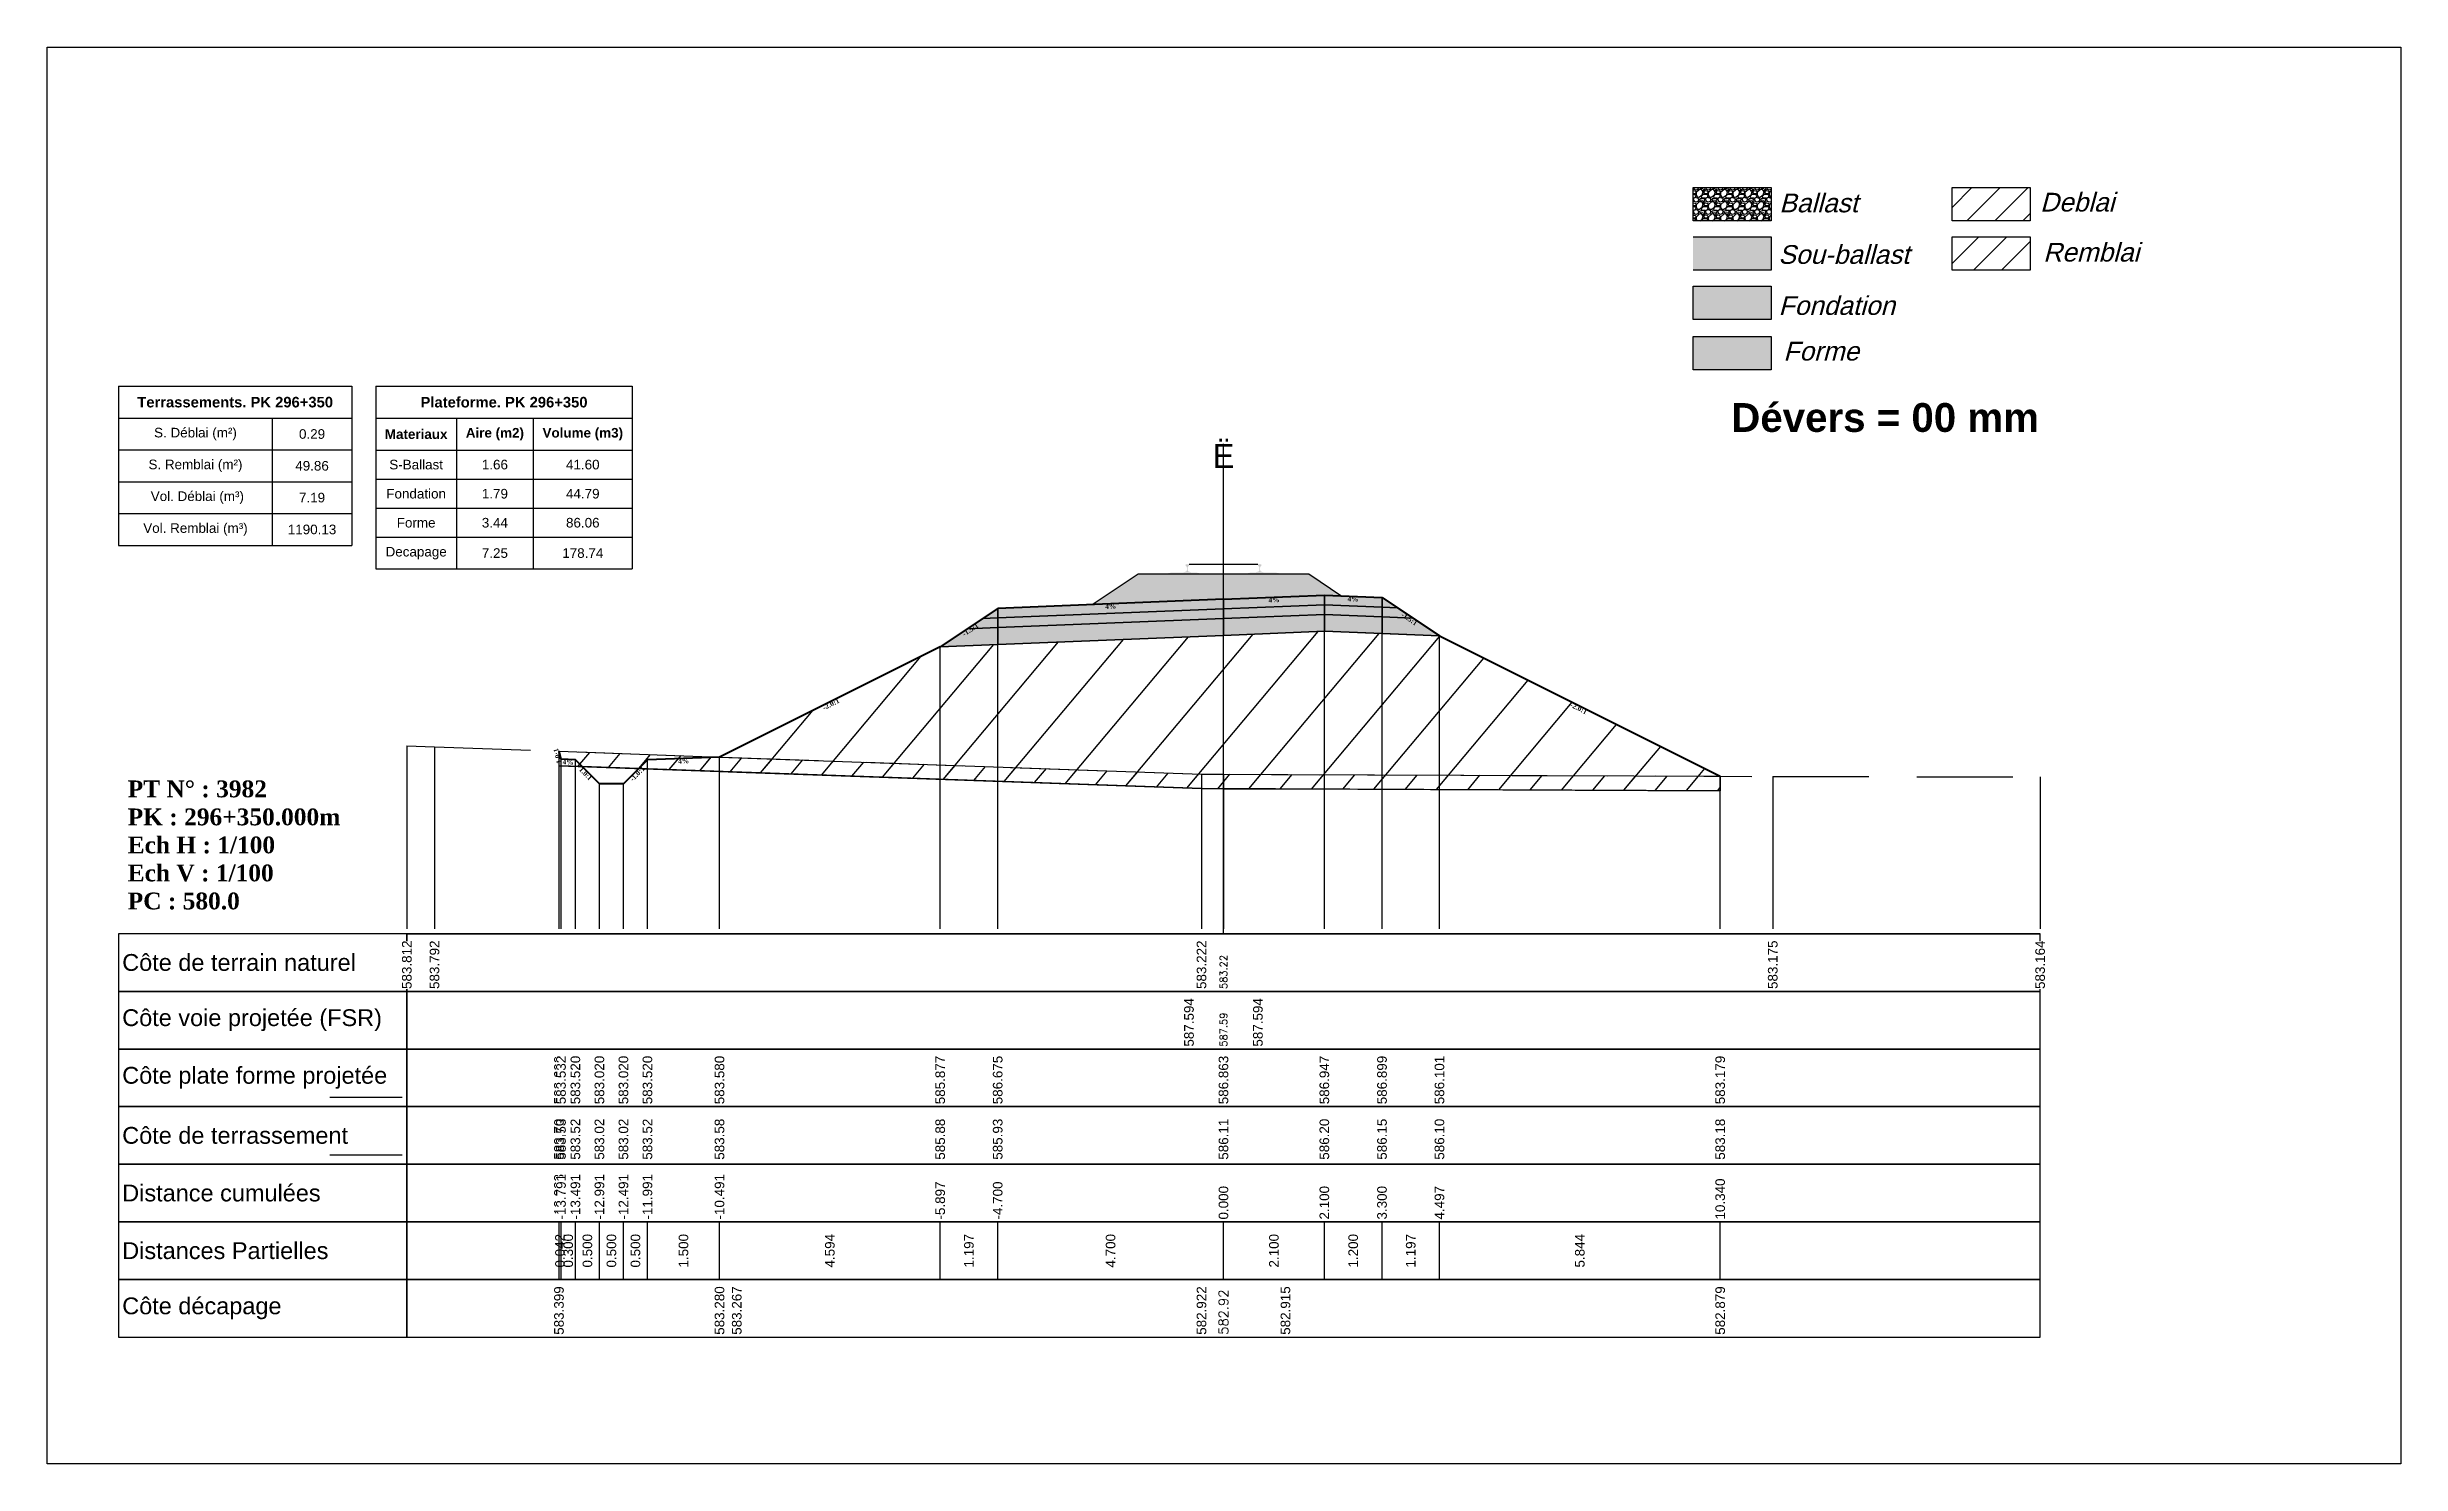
# Model space of a CAD drawing. Header units: millimetres. Extents: x 2762 to 3076, y 916 to 3305.
# Drawn here: x 2950.21 to 2999.21, y 2397.65 to 2427.15 of the extents above; entities that cross this region are included whole.
import ezdxf

# ---------------------------------------------------------------- set-up
doc = ezdxf.new("R2010")
doc.units = ezdxf.units.MM
doc.header["$LTSCALE"] = 2
doc.linetypes.add('CACHE', pattern=[9.525, 6.35, -3.175])
doc.linetypes.add('DASHED', pattern=[0.75, 0.5, -0.25])
for name, color, linetype in [('C-ANNO-TABL', 1, 'Continuous'), ('C-ANNO-TABL-TEXT', 150, 'Continuous'), ('C-ANNO-TABL-TITL', 150, 'Continuous'), ('C-ANNO-TABL-TTBL', 5, 'Continuous'), ('C-ROAD-CORR', 5, 'Continuous'), ('C-ROAD-SCTN', 7, 'Continuous')]:
    doc.layers.add(name, color=color, linetype=linetype)
doc.styles.add('ARIAL', font='arial.ttf')
doc.styles.add('C3D_Etiquette', font='romans.shx')
doc.styles.add('C3D_Profil_Travers', font='romans.shx')
doc.styles.get("Standard").update_dxf_attribs({"font": 'arial.ttf'})

msp = doc.modelspace()

# ---------------------------------------------------------------- texts
at = {"insert": (2985.274, 2419.733), "char_height": 0.6, "attachment_point": 1}
msp.add_mtext_dynamic_manual_height_columns('{\\fArial|b1|i0|c0|p34;Dévers = 00 mm}', width=8.82587, gutter_width=1.25, heights=[0], dxfattribs=at)
at = {"color": 7, "linetype": 'Continuous', "lineweight": -3}
for s, insert, char_height, attachment_point, style in [('{\\fWingdings|b0|i0|c2|p0;Ë}', (2974.705, 2418.384), 0.5, 8, 'C3D_Profil_Travers'), ('{\\fTimes New Roman|b1|i0|c0|p18;PT N° : 3982\\PPK : 296+350.000m\\PEch H : 1/100\\PEch V : 1/100\\PPC : 580.0}', (2951.893, 2409.184), 0.35, 7, 'C3D_Profil_Travers'), ('{\\fArial|b0|i0|c0|p34;Côte de terrain naturel}', (2951.779, 2408.084), 0.35, 4, 'C3D_Etiquette'), ('{\\fArial|b0|i0|c0|p34;Côte plate forme projetée}', (2951.779, 2405.684), 0.35, 4, 'C3D_Etiquette'), ('{\\fArial|b0|i0|c0|p34;Côte de terrassement}', (2951.779, 2404.484), 0.35, 4, 'C3D_Etiquette'), ('{\\fArial|b0|i0|c0|p34;Distance cumulées}', (2951.779, 2403.284), 0.35, 4, 'C3D_Etiquette'), ('{\\fArial|b0|i0|c0|p34;Distances Partielles}', (2951.779, 2402.084), 0.35, 4, 'C3D_Etiquette'), ('{\\fArial|b0|i0|c0|p34;Côte décapage}', (2951.779, 2400.884), 0.35, 4, 'C3D_Etiquette')]:
    msp.add_mtext(s, dxfattribs=dict(at, insert=insert, char_height=char_height, attachment_point=attachment_point, style=style))
at = {"color": 7, "linetype": 'Continuous', "lineweight": -3, "char_height": 0.1, "style": 'C3D_Etiquette'}
for s, insert, width, attachment_point, rotation in [('{\\fTimes New Roman|b1|i0|c0|p18;4%}', (2977.404, 2415.703), 0.42071, 2, 357.7094), ('{\\fTimes New Roman|b1|i0|c0|p18;4%}', (2972.355, 2415.549), 0.42071, 2, 2.2906), ('{\\fTimes New Roman|b1|i0|c0|p18;4%}', (2975.755, 2415.685), 0.37094, 2, 2.2906), ('{\\fTimes New Roman|b1|i0|c0|p18;-1.5:1}', (2978.601, 2415.281), 0.34598, 2, 326.3099), ('{\\fTimes New Roman|b1|i0|c0|p18;-1.5:1}', (2969.408, 2415.057), 0.34598, 2, 33.6901), ('{\\fTimes New Roman|b1|i0|c0|p18;-2.0:1}', (2966.512, 2413.509), 0.34598, 2, 26.5651), ('{\\fTimes New Roman|b1|i0|c0|p18;-2.0:1}', (2982.121, 2413.421), 0.34598, 2, 333.4349), ('{\\fTimes New Roman|b1|i0|c0|p18;1.0:1}', (2960.889, 2412.398), 0.29446, 8, 104.0362), ('{\\fTimes New Roman|b1|i0|c0|p18;4%}', (2961.063, 2412.306), 0.37094, 2, 357.7094), ('{\\fTimes New Roman|b1|i0|c0|p18;4%}', (2963.464, 2412.33), 0.42071, 2, 2.2906), ('{\\fTimes New Roman|b1|i0|c0|p18;1.0:1}', (2961.461, 2412.051), 0.29001, 2, 315), ('{\\fTimes New Roman|b1|i0|c0|p18;-1.0:1}', (2962.466, 2412.051), 0.34598, 2, 45)]:
    msp.add_mtext(s, dxfattribs=dict(at, insert=insert, width=width, attachment_point=attachment_point, rotation=rotation))
at = {"color": 7, "linetype": 'Continuous', "lineweight": -3, "rotation": 90, "style": 'C3D_Profil_Travers'}
for s, insert, char_height, attachment_point in [('583.22', (2974.705, 2407.534), 0.15, 4), ('587.59', (2974.705, 2406.334), 0.15, 4), ('{\\fArial|b0|i0|c0|p34;583.70}', (2960.872, 2403.979), 0.2, 4), ('{\\fArial|b0|i0|c0|p34;583.53}', (2960.914, 2403.979), 0.2, 4), ('{\\fArial|b0|i0|c0|p34;583.52}', (2961.214, 2403.979), 0.2, 4), ('{\\fArial|b0|i0|c0|p34;583.02}', (2961.714, 2403.979), 0.2, 4), ('{\\fArial|b0|i0|c0|p34;583.02}', (2962.214, 2403.979), 0.2, 4), ('{\\fArial|b0|i0|c0|p34;583.52}', (2962.714, 2403.979), 0.2, 4), ('{\\fArial|b0|i0|c0|p34;583.58}', (2964.214, 2403.979), 0.2, 4), ('{\\fArial|b0|i0|c0|p34;585.88}', (2968.808, 2403.979), 0.2, 4), ('{\\fArial|b0|i0|c0|p34;585.93}', (2970.005, 2403.979), 0.2, 4), ('{\\fArial|b0|i0|c0|p34;586.11}', (2974.705, 2403.979), 0.2, 4), ('{\\fArial|b0|i0|c0|p34;586.20}', (2976.805, 2403.979), 0.2, 4), ('{\\fArial|b0|i0|c0|p34;586.15}', (2978.005, 2403.979), 0.2, 4), ('{\\fArial|b0|i0|c0|p34;586.10}', (2979.201, 2403.979), 0.2, 4), ('{\\fArial|b0|i0|c0|p34;583.18}', (2985.045, 2403.979), 0.2, 4), ('{\\fArial|b0|i0|c0|p34;0.042}', (2960.893, 2402.084), 0.2, 5), ('{\\fArial|b0|i0|c0|p34;0.300}', (2961.064, 2402.084), 0.2, 5), ('{\\fArial|b0|i0|c0|p34;0.500}', (2961.464, 2402.084), 0.2, 5), ('{\\fArial|b0|i0|c0|p34;0.500}', (2961.964, 2402.084), 0.2, 5), ('{\\fArial|b0|i0|c0|p34;0.500}', (2962.464, 2402.084), 0.2, 5), ('{\\fArial|b0|i0|c0|p34;1.500}', (2963.464, 2402.084), 0.2, 5), ('{\\fArial|b0|i0|c0|p34;4.594}', (2966.511, 2402.084), 0.2, 5), ('{\\fArial|b0|i0|c0|p34;1.197}', (2969.406, 2402.084), 0.2, 5), ('{\\fArial|b0|i0|c0|p34;4.700}', (2972.355, 2402.084), 0.2, 5), ('{\\fArial|b0|i0|c0|p34;2.100}', (2975.755, 2402.084), 0.2, 5), ('{\\fArial|b0|i0|c0|p34;1.200}', (2977.405, 2402.084), 0.2, 5), ('{\\fArial|b0|i0|c0|p34;1.197}', (2978.603, 2402.084), 0.2, 5), ('{\\fArial|b0|i0|c0|p34;5.844}', (2982.123, 2402.084), 0.2, 5), ('582.92', (2974.705, 2400.334), 0.2, 4)]:
    msp.add_mtext(s, dxfattribs=dict(at, insert=insert, char_height=char_height, attachment_point=attachment_point))
at = {"color": 7, "linetype": 'Continuous', "lineweight": -3, "insert": (2951.779, 2406.884), "char_height": 0.35, "attachment_point": 4}
msp.add_mtext('{\\fArial|b0|i0|c0|p34;Côte voie projetée (FSR)}', dxfattribs=at)
at = {"layer": 'C-ANNO-TABL-TEXT', "color": 7, "style": 'ARIAL', "oblique": 15}
for s, p in [('Ballast', (2986.274, 2423.705)), ('Deblai', (2991.704, 2423.721)), ('Remblai', (2991.768, 2422.679)), ('Sou-ballast', (2986.254, 2422.632)), ('Fondation', (2986.259, 2421.569)), ('Forme', (2986.359, 2420.619))]:
    msp.add_text(s, height=0.39, dxfattribs=at).set_placement(p)
at = {"layer": 'C-ANNO-TABL-TEXT', "color": 7, "linetype": 'Continuous', "lineweight": -3, "char_height": 0.2, "attachment_point": 5, "style": 'ARIAL'}
for s, insert in [('{\\fArial|b0|i0|c0|p34;\\C7;0.29}', (2955.731, 2419.088)), ('{\\fArial|b0|i0|c0|p34;\\C7;49.86}', (2955.731, 2418.426)), ('{\\fArial|b0|i0|c0|p34;\\C7;S-Ballast}', (2957.898, 2418.451)), ('{\\fArial|b0|i0|c0|p34;\\C7;1.66}', (2959.537, 2418.451)), ('{\\C18;\\c0;41.60}', (2961.367, 2418.451)), ('{\\fArial|b0|i0|c0|p34;\\C7;7.19}', (2955.731, 2417.764)), ('{\\fArial|b0|i0|c0|p34;\\C7;Fondation}', (2957.898, 2417.845)), ('{\\fArial|b0|i0|c0|p34;\\C7;1.79}', (2959.537, 2417.845)), ('{\\C18;\\c0;44.79}', (2961.367, 2417.845)), ('{\\fArial|b0|i0|c0|p34;\\C7;1190.13}', (2955.731, 2417.101)), ('{\\fArial|b0|i0|c0|p34;\\C7;Forme}', (2957.898, 2417.241)), ('{\\fArial|b0|i0|c0|p34;\\C7;3.44}', (2959.537, 2417.241)), ('{\\C18;\\c0;86.06}', (2961.367, 2417.241)), ('{\\fArial|b0|i0|c0|p34;\\C7;Decapage}', (2957.898, 2416.609)), ('{\\fArial|b0|i0|c0|p34;\\C7;7.25}', (2959.537, 2416.609)), ('{\\C18;\\c0;178.74}', (2961.367, 2416.609))]:
    msp.add_mtext(s, dxfattribs=dict(at, insert=insert))
at = {"layer": 'C-ANNO-TABL-TITL', "color": 7, "linetype": 'Continuous', "lineweight": -3, "attachment_point": 5, "style": 'ARIAL'}
for s, insert, char_height in [('{\\fArial|b1|i0|c0|p34;\\C7;Terrassements. PK 296+350}', (2954.13, 2419.751), 0.22), ('{\\fArial|b1|i0|c0|p34;\\C18;\\c0;Plateforme. PK 296+350}', (2959.727, 2419.75), 0.22), ('{\\fArial|b0|i0|c0|p34;\\C7;S. Déblai (m²) }', (2953.304, 2419.088), 0.2), ('{\\fArial|b1|i0|c0|p34;\\C7;Materiaux   }', (2957.898, 2419.085), 0.2), ('{\\fArial|b1|i0|c0|p34;\\C7;Aire (m2)}', (2959.537, 2419.085), 0.2), ('{\\fArial|b1|i0|c0|p34;\\C7;Volume (m3)}', (2961.367, 2419.085), 0.2), ('{\\fArial|b0|i0|c0|p34;\\C7;S. Remblai (m²) }', (2953.304, 2418.426), 0.2), ('{\\fArial|b0|i0|c0|p34;\\C7; Vol. Déblai (m³) }', (2953.304, 2417.764), 0.2), ('{\\fArial|b0|i0|c0|p34;\\C7;Vol. Remblai (m³)}', (2953.304, 2417.101), 0.2)]:
    msp.add_mtext(s, dxfattribs=dict(at, insert=insert, char_height=char_height))

# ---------------------------------------------------------------- hatches: boundary and pattern name
h = msp.add_hatch(color=11)
h.dxf.hatch_style = 1
h.paths.add_polyline_path([(2986.106, 2423.191), (2984.48, 2423.191), (2984.48, 2422.499), (2986.106, 2422.499)])
h = msp.add_hatch(color=30)
h.dxf.hatch_style = 1
h.paths.add_polyline_path([(2986.106, 2422.164), (2984.48, 2422.164), (2984.48, 2421.472), (2986.106, 2421.472)])
h = msp.add_hatch(color=83)
h.dxf.hatch_style = 1
h.paths.add_polyline_path([(2986.106, 2421.118), (2984.48, 2421.118), (2984.48, 2420.426), (2986.106, 2420.426)])
at = {"linetype": 'Continuous', "lineweight": -3}
msp.add_hatch(color=254, dxfattribs=at).paths.add_polyline_path([(2973.487, 2415.994), (2973.487, 2416.179), (2973.602, 2416.2), (2973.95, 2416.2), (2973.95, 2416.206), (2973.876, 2416.206), (2973.876, 2416.216), (2973.877, 2416.217), (2973.879, 2416.217), (2973.88, 2416.218), (2973.9, 2416.219), (2973.903, 2416.22), (2973.906, 2416.221), (2973.934, 2416.231), (2973.937, 2416.233), (2973.938, 2416.234), (2973.939, 2416.235), (2973.94, 2416.24), (2973.941, 2416.247), (2973.942, 2416.256), (2973.943, 2416.266), (2973.943, 2416.29), (2973.942, 2416.306), (2973.942, 2416.312), (2973.941, 2416.318), (2973.94, 2416.323), (2973.94, 2416.325), (2973.939, 2416.328), (2973.938, 2416.33), (2973.937, 2416.331), (2973.936, 2416.333), (2973.935, 2416.333), (2973.919, 2416.339), (2973.917, 2416.34), (2973.916, 2416.341), (2973.915, 2416.343), (2973.915, 2416.345), (2973.915, 2416.364), (2973.916, 2416.368), (2973.917, 2416.37), (2973.919, 2416.372), (2973.921, 2416.374), (2973.924, 2416.375), (2973.925, 2416.376), (2973.929, 2416.377), (2973.933, 2416.377), (2973.936, 2416.377), (2973.94, 2416.378), (2973.945, 2416.378), (2973.948, 2416.378), (2973.951, 2416.378), (2973.955, 2416.378), (2973.958, 2416.378), (2973.962, 2416.378), (2973.967, 2416.377), (2973.97, 2416.377), (2973.974, 2416.377), (2973.978, 2416.376), (2973.979, 2416.375), (2973.981, 2416.374), (2973.984, 2416.372), (2973.986, 2416.37), (2973.987, 2416.368), (2973.987, 2416.364), (2973.987, 2416.345), (2973.987, 2416.343), (2973.987, 2416.341), (2973.986, 2416.34), (2973.984, 2416.339), (2973.968, 2416.333), (2973.967, 2416.333), (2973.965, 2416.331), (2973.964, 2416.33), (2973.964, 2416.328), (2973.963, 2416.325), (2973.962, 2416.323), (2973.962, 2416.318), (2973.961, 2416.312), (2973.96, 2416.306), (2973.96, 2416.29), (2973.96, 2416.266), (2973.961, 2416.256), (2973.962, 2416.247), (2973.963, 2416.24), (2973.964, 2416.235), (2973.965, 2416.234), (2973.966, 2416.233), (2973.968, 2416.231), (2973.997, 2416.221), (2974, 2416.22), (2974.003, 2416.219), (2974.023, 2416.218), (2974.024, 2416.217), (2974.025, 2416.217), (2974.026, 2416.216), (2974.026, 2416.206), (2973.952, 2416.206), (2973.952, 2416.2), (2974.156, 2416.2), (2974.288, 2416.169), (2975.122, 2416.169), (2975.253, 2416.2), (2975.457, 2416.2), (2975.457, 2416.206), (2975.383, 2416.206), (2975.383, 2416.216), (2975.384, 2416.217), (2975.386, 2416.217), (2975.387, 2416.218), (2975.407, 2416.219), (2975.41, 2416.22), (2975.413, 2416.221), (2975.441, 2416.231), (2975.444, 2416.233), (2975.445, 2416.234), (2975.446, 2416.235), (2975.447, 2416.24), (2975.448, 2416.247), (2975.449, 2416.256), (2975.45, 2416.266), (2975.45, 2416.29), (2975.449, 2416.306), (2975.449, 2416.312), (2975.448, 2416.318), (2975.447, 2416.323), (2975.447, 2416.325), (2975.446, 2416.328), (2975.445, 2416.33), (2975.444, 2416.331), (2975.443, 2416.333), (2975.442, 2416.333), (2975.426, 2416.339), (2975.424, 2416.34), (2975.423, 2416.341), (2975.422, 2416.343), (2975.422, 2416.345), (2975.422, 2416.364), (2975.423, 2416.368), (2975.424, 2416.37), (2975.426, 2416.372), (2975.428, 2416.374), (2975.431, 2416.375), (2975.432, 2416.376), (2975.436, 2416.377), (2975.44, 2416.377), (2975.443, 2416.377), (2975.447, 2416.378), (2975.452, 2416.378), (2975.455, 2416.378), (2975.458, 2416.378), (2975.462, 2416.378), (2975.465, 2416.378), (2975.469, 2416.378), (2975.474, 2416.377), (2975.477, 2416.377), (2975.481, 2416.377), (2975.485, 2416.376), (2975.486, 2416.375), (2975.488, 2416.374), (2975.491, 2416.372), (2975.493, 2416.37), (2975.494, 2416.368), (2975.494, 2416.364), (2975.494, 2416.345), (2975.494, 2416.343), (2975.494, 2416.341), (2975.493, 2416.34), (2975.491, 2416.339), (2975.475, 2416.333), (2975.474, 2416.333), (2975.472, 2416.331), (2975.471, 2416.33), (2975.471, 2416.328), (2975.47, 2416.325), (2975.469, 2416.323), (2975.469, 2416.318), (2975.468, 2416.312), (2975.467, 2416.306), (2975.467, 2416.29), (2975.467, 2416.266), (2975.468, 2416.256), (2975.469, 2416.247), (2975.47, 2416.24), (2975.471, 2416.235), (2975.472, 2416.234), (2975.473, 2416.233), (2975.475, 2416.231), (2975.504, 2416.221), (2975.507, 2416.22), (2975.51, 2416.219), (2975.53, 2416.218), (2975.531, 2416.217), (2975.532, 2416.217), (2975.533, 2416.216), (2975.533, 2416.206), (2975.459, 2416.206), (2975.459, 2416.2), (2975.807, 2416.2), (2975.922, 2416.179), (2975.922, 2415.994)])
h = msp.add_hatch(color=11, dxfattribs=at)
h.paths.add_polyline_path([(2978.005, 2415.483), (2978.005, 2415.683), (2978.324, 2415.47)])
h.paths.add_polyline_path([(2976.805, 2415.531), (2976.805, 2415.731), (2978.005, 2415.683), (2978.005, 2415.483)])
h.paths.add_polyline_path([(2974.705, 2415.447), (2974.705, 2415.647), (2976.805, 2415.731), (2976.805, 2415.531)])
h.paths.add_polyline_path([(2970.005, 2415.259), (2970.005, 2415.459), (2974.705, 2415.647), (2974.705, 2415.447)])
h.paths.add_polyline_path([(2969.685, 2415.246), (2970.005, 2415.459), (2970.005, 2415.259)])
h = msp.add_hatch(dxfattribs=at)
h.set_pattern_fill('GRAVEL', color=252, scale=0.009, style=0)
h.set_pattern_definition([(228.0128, (2972.136781, 2415.766148), (-1.8288, -2.0574), [0.030755, -3.0447435]), (184.96974, (2972.116207, 2415.743288), (2.743199999, 0.228600013), [0.0527764, -5.2248644]), (132.51045, (2972.063629, 2415.738716), (2.286, -2.5146), [0.0372133, -3.684125]), (267.2737, (2971.974475, 2415.681566), (0.2286, 4.572), [0.0480604, -4.7579794]), (292.83365, (2971.972189, 2415.63356), (-1.143, 2.7432), [0.047127, -4.6655827]), (357.2737, (2971.990477, 2415.590126), (-4.572, 0.2286), [0.0480604, -4.7579794]), (37.69424, (2972.038483, 2415.5878396), (-2.9718, -2.286), [0.0635574, -6.2921804]), (72.25533, (2972.088775, 2415.626702), (1.6002, 5.0292), [0.0600048, -5.940473]), (121.42957, (2972.107063, 2415.683852), (-1.8288, 2.9718), [0.048223, -4.774099]), (175.23636, (2972.081917, 2415.725), (2.5146, -0.2286), [0.055054, -2.697654]), (222.39744, (2972.027053, 2415.7295716), (-2.7432, -2.5146), [0.071197, -7.0485095]), (138.81407, (2972.20079, 2415.67928), (-1.6002, 1.3716), [0.0243004, -2.405751]), (171.46923, (2972.182501, 2415.695282), (2.9718, -0.4572), [0.0462314, -4.5769175]), (225, (2972.13678, 2415.70214), (-3e-17, -0.2286), [0.032329, -0.29096]), (203.1986, (2972.12078, 2415.729572), (1.143, 0.4572), [0.01741, -1.723556]), (291.8014, (2972.104777, 2415.722714), (-0.2286, 0.6858), [0.024621, -1.206428]), (30.9638, (2972.11392, 2415.699854), (0.6858, 0.4572), [0.039989, -1.292967]), (161.565, (2972.14821, 2415.72043), (0.4572, -0.2286), [0.028916, -0.693981]), (16.38954, (2971.972189, 2415.722714), (2.286, 0.6858), [0.040508, -4.0102944]), (70.34618, (2972.011051, 2415.734144), (-0.9144, -2.5146), [0.033984, -3.3643994]), (293.1986, (2972.14821, 2415.766148), (-0.4572, 1.143), [0.034819, -1.7061465]), (343.61046, (2972.161927, 2415.734144), (-2.286, 0.6858), [0.040508, -4.0102944]), (339.44395, (2971.97219, 2415.580982), (-1.143, 0.4572), [0.039063, -1.914096]), (294.77514, (2972.008765, 2415.567266), (-1.143, 2.5146), [0.0327305, -3.2403234]), (66.8014, (2972.150497, 2415.537548), (0.4572, 1.143), [0.034819, -1.7061465]), (17.35402, (2972.164213, 2415.569552), (-2.9718, -0.9144), [0.0383204, -3.793714]), (69.44395, (2972.038483, 2415.537548), (-0.4572, -1.143), [0.0195316, -1.933628]), (101.3099, (2972.13678, 2415.537548), (-0.2286, 0.9144), [0.011656, -1.1539795]), (165.9638, (2972.134495, 2415.54898), (0.6858, -0.2286), [0.047127, -0.895415]), (186.009, (2972.088775, 2415.560408), (2.286, 0.2286), [0.043674, -4.323723]), (303.69, (2972.11392, 2415.67928), (-0.2286, 0.4572), [0.032969, -0.79126]), (353.15723, (2972.132209, 2415.651848), (3.8862, -0.4572), [0.05756, -5.698441]), (60.9454, (2972.18936, 2415.64499), (-0.9144, -1.6002), [0.023536, -2.330045]), (90, (2972.2008, 2415.66556), (-0.2286, 0.2286), [0.013716, -0.214884]), (120.25644, (2972.084203, 2415.567266), (0.9144, -1.6002), [0.031758, -3.1440547]), (48.0128, (2972.068201, 2415.594698), (1.8288, 2.0574), [0.06151, -3.0139886]), (0, (2972.10935, 2415.64042), (0.2286, 0.2286), [0.059436, -0.169164]), (325.30485, (2972.168785, 2415.640418), (2.286, -1.6002), [0.036145, -3.5783385]), (254.0546, (2972.198503, 2415.619844), (-0.2286, -0.9144), [0.033285, -1.6309485]), (207.64598, (2972.189359, 2415.58784), (-4.3434, -2.286), [0.054193, -5.365122]), (175.42608, (2972.141353, 2415.562694), (-2.9718, 0.2286), [0.0573327, -5.675926])])
h.paths.add_polyline_path([(2971.972, 2415.538), (2972.93, 2416.176), (2976.48, 2416.176), (2977.169, 2415.716), (2976.805, 2415.731)])
h = msp.add_hatch(color=83, dxfattribs=at)
h.paths.add_polyline_path([(2978.005, 2414.933), (2978.005, 2415.283), (2978.643, 2415.257), (2979.201, 2414.885)])
h.paths.add_polyline_path([(2976.805, 2414.981), (2976.805, 2415.331), (2978.005, 2415.283), (2978.005, 2414.933)])
h.paths.add_polyline_path([(2974.705, 2414.897), (2974.705, 2415.247), (2976.805, 2415.331), (2976.805, 2414.981)])
h.paths.add_polyline_path([(2970.005, 2414.709), (2970.005, 2415.059), (2974.705, 2415.247), (2974.705, 2414.897)])
h.paths.add_polyline_path([(2968.808, 2414.661), (2969.366, 2415.033), (2970.005, 2415.059), (2970.005, 2414.709)])
h = msp.add_hatch(color=30, dxfattribs=at)
h.paths.add_polyline_path([(2978.005, 2415.283), (2978.005, 2415.483), (2978.324, 2415.47), (2978.643, 2415.257)])
h.paths.add_polyline_path([(2976.805, 2415.331), (2976.805, 2415.531), (2978.005, 2415.483), (2978.005, 2415.283)])
h.paths.add_polyline_path([(2974.705, 2415.247), (2974.705, 2415.447), (2976.805, 2415.531), (2976.805, 2415.331)])
h.paths.add_polyline_path([(2970.005, 2415.059), (2970.005, 2415.259), (2974.705, 2415.447), (2974.705, 2415.247)])
h.paths.add_polyline_path([(2969.366, 2415.033), (2969.685, 2415.246), (2970.005, 2415.259), (2970.005, 2415.059)])
h = msp.add_hatch(dxfattribs=at)
h.set_pattern_fill('_U', color=3, angle=50, style=0, pattern_type=0)
h.set_pattern_definition([(50, (2962.5335, 2412.1238), (-0.766044, 0.642788), [])])
h.paths.add_polyline_path([(2962.534, 2412.124), (2962.714, 2412.304), (2964.214, 2412.364), (2968.808, 2414.661), (2976.805, 2414.981), (2979.201, 2414.885), (2985.045, 2411.963), (2985.045, 2411.663), (2974.247, 2411.706)])
h.paths.add_polyline_path([(2960.872, 2412.183), (2960.872, 2412.483), (2960.914, 2412.316), (2961.214, 2412.304), (2961.351, 2412.166)])
h = msp.add_hatch(dxfattribs=at)
h.set_pattern_fill('_U', color=150, scale=0.5, angle=50, style=0, pattern_type=0)
h.set_pattern_definition([(50, (2962.5335, 2412.1238), (-0.383022, 0.321394), [])])
h.paths.add_polyline_path([(2962.534, 2412.124), (2962.714, 2412.304), (2964.214, 2412.364), (2974.247, 2412.006), (2985.045, 2411.963), (2985.045, 2411.663), (2974.247, 2411.706)])
h.paths.add_polyline_path([(2960.872, 2412.483), (2964.214, 2412.364), (2962.714, 2412.304), (2962.534, 2412.124), (2961.351, 2412.166), (2961.214, 2412.304), (2960.914, 2412.316)])
h.paths.add_polyline_path([(2960.872, 2412.183), (2960.872, 2412.483), (2960.914, 2412.316), (2961.214, 2412.304), (2961.351, 2412.166)])

# ---------------------------------------------------------------- linework, layer by layer
for p, q in [((2984.48, 2424.219), (2986.106, 2424.219)), ((2984.48, 2424.219), (2986.106, 2424.219)), ((2984.48, 2423.527), (2984.48, 2424.219)), ((2986.106, 2424.219), (2986.106, 2423.527)), ((2986.106, 2424.219), (2986.106, 2423.527)), ((2989.873, 2424.219), (2991.499, 2424.219)), ((2989.873, 2423.527), (2989.873, 2424.219)), ((2991.499, 2424.219), (2991.499, 2423.527)), ((2986.106, 2423.527), (2984.48, 2423.527)), ((2986.106, 2423.527), (2984.48, 2423.527)), ((2984.48, 2423.191), (2986.106, 2423.191)), ((2986.106, 2423.191), (2986.106, 2422.499)), ((2991.499, 2423.527), (2989.873, 2423.527)), ((2989.873, 2423.191), (2991.499, 2423.191)), ((2989.873, 2422.499), (2989.873, 2423.191)), ((2991.499, 2423.191), (2991.499, 2422.499)), ((2986.106, 2422.499), (2984.48, 2422.499)), ((2984.48, 2422.164), (2986.106, 2422.164)), ((2984.48, 2421.472), (2984.48, 2422.164)), ((2986.106, 2422.164), (2986.106, 2421.472)), ((2991.499, 2422.499), (2989.873, 2422.499)), ((2986.106, 2421.472), (2984.48, 2421.472)), ((2984.48, 2421.118), (2986.106, 2421.118)), ((2984.48, 2420.426), (2984.48, 2421.118)), ((2986.106, 2421.118), (2986.106, 2420.426)), ((2986.106, 2420.426), (2984.48, 2420.426))]:
    msp.add_line(p, q)
at = {"linetype": 'Continuous'}
for p, q in [((2984.483, 2424.172), (2984.48, 2424.173)), ((2984.48, 2424.17), (2984.483, 2424.172)), ((2984.52, 2424.144), (2984.48, 2424.15)), ((2984.48, 2424.104), (2984.53, 2424.098)), ((2984.48, 2424.083), (2984.506, 2424.083)), ((2984.486, 2424.219), (2984.499, 2424.188)), ((2984.498, 2424.188), (2984.541, 2424.175)), ((2984.505, 2424.086), (2984.539, 2424.063)), ((2984.543, 2424.128), (2984.522, 2424.145)), ((2984.529, 2424.088), (2984.542, 2424.111)), ((2984.539, 2424.061), (2984.529, 2424.025)), ((2984.541, 2424.175), (2984.585, 2424.188)), ((2984.544, 2424.129), (2984.542, 2424.076)), ((2984.542, 2424.111), (2984.542, 2424.127)), ((2984.542, 2424.076), (2984.562, 2424.028)), ((2984.609, 2424.175), (2984.55, 2424.122)), ((2984.585, 2424.187), (2984.596, 2424.219)), ((2984.662, 2424.175), (2984.601, 2424.18)), ((2984.615, 2424.025), (2984.671, 2424.068)), ((2984.642, 2424.193), (2984.618, 2424.219)), ((2984.685, 2424.199), (2984.627, 2424.194)), ((2984.649, 2424.033), (2984.694, 2424.083)), ((2984.668, 2424.003), (2984.65, 2424.034)), ((2984.689, 2424.131), (2984.661, 2424.176)), ((2984.671, 2424.068), (2984.691, 2424.132)), ((2984.688, 2424.175), (2984.698, 2424.15)), ((2984.707, 2424.183), (2984.689, 2424.176)), ((2984.694, 2424.083), (2984.76, 2424.083)), ((2984.699, 2424.149), (2984.737, 2424.172)), ((2984.724, 2424.152), (2984.699, 2424.127)), ((2984.699, 2424.127), (2984.719, 2424.096)), ((2984.719, 2424.219), (2984.701, 2424.198)), ((2984.719, 2424.219), (2984.701, 2424.198)), ((2984.737, 2424.172), (2984.706, 2424.182)), ((2984.72, 2424.106), (2984.784, 2424.098)), ((2984.774, 2424.144), (2984.724, 2424.151)), ((2984.774, 2424.144), (2984.724, 2424.151)), ((2984.74, 2424.219), (2984.753, 2424.188)), ((2984.74, 2424.219), (2984.753, 2424.188)), ((2984.752, 2424.188), (2984.795, 2424.175)), ((2984.752, 2424.188), (2984.795, 2424.175)), ((2984.759, 2424.086), (2984.793, 2424.063)), ((2984.797, 2424.128), (2984.776, 2424.145)), ((2984.797, 2424.128), (2984.776, 2424.145)), ((2984.783, 2424.088), (2984.796, 2424.111)), ((2984.793, 2424.061), (2984.783, 2424.025)), ((2984.795, 2424.175), (2984.839, 2424.188)), ((2984.795, 2424.175), (2984.839, 2424.188)), ((2984.798, 2424.129), (2984.796, 2424.076)), ((2984.798, 2424.129), (2984.796, 2424.076)), ((2984.796, 2424.111), (2984.796, 2424.127)), ((2984.796, 2424.111), (2984.796, 2424.127)), ((2984.796, 2424.076), (2984.816, 2424.028)), ((2984.863, 2424.175), (2984.804, 2424.122)), ((2984.863, 2424.175), (2984.804, 2424.122)), ((2984.839, 2424.187), (2984.85, 2424.219)), ((2984.839, 2424.187), (2984.85, 2424.219)), ((2984.916, 2424.175), (2984.855, 2424.18)), ((2984.916, 2424.175), (2984.855, 2424.18)), ((2984.869, 2424.025), (2984.925, 2424.068)), ((2984.869, 2424.025), (2984.925, 2424.068)), ((2984.896, 2424.193), (2984.872, 2424.219)), ((2984.896, 2424.193), (2984.872, 2424.219)), ((2984.939, 2424.199), (2984.881, 2424.194)), ((2984.939, 2424.199), (2984.881, 2424.194)), ((2984.903, 2424.033), (2984.948, 2424.083)), ((2984.903, 2424.033), (2984.948, 2424.083)), ((2984.922, 2424.003), (2984.904, 2424.034)), ((2984.922, 2424.003), (2984.904, 2424.034)), ((2984.943, 2424.131), (2984.915, 2424.176)), ((2984.943, 2424.131), (2984.915, 2424.176)), ((2984.925, 2424.068), (2984.945, 2424.132)), ((2984.925, 2424.068), (2984.945, 2424.132)), ((2984.942, 2424.175), (2984.952, 2424.15)), ((2984.942, 2424.175), (2984.952, 2424.15)), ((2984.961, 2424.183), (2984.943, 2424.176)), ((2984.961, 2424.183), (2984.943, 2424.176)), ((2984.948, 2424.083), (2985.014, 2424.083)), ((2984.948, 2424.083), (2985.014, 2424.083)), ((2984.953, 2424.149), (2984.991, 2424.172)), ((2984.953, 2424.149), (2984.991, 2424.172)), ((2984.978, 2424.152), (2984.953, 2424.127)), ((2984.978, 2424.152), (2984.953, 2424.127)), ((2984.953, 2424.127), (2984.973, 2424.096)), ((2984.953, 2424.127), (2984.973, 2424.096)), ((2984.973, 2424.219), (2984.955, 2424.198)), ((2984.973, 2424.219), (2984.955, 2424.198)), ((2984.991, 2424.172), (2984.96, 2424.182)), ((2984.991, 2424.172), (2984.96, 2424.182)), ((2984.974, 2424.106), (2985.038, 2424.098)), ((2984.974, 2424.106), (2985.038, 2424.098)), ((2985.028, 2424.144), (2984.978, 2424.151)), ((2985.028, 2424.144), (2984.978, 2424.151)), ((2984.994, 2424.219), (2985.007, 2424.188)), ((2984.994, 2424.219), (2985.007, 2424.188)), ((2985.006, 2424.188), (2985.049, 2424.175)), ((2985.006, 2424.188), (2985.049, 2424.175)), ((2985.013, 2424.086), (2985.047, 2424.063)), ((2985.013, 2424.086), (2985.047, 2424.063)), ((2985.051, 2424.128), (2985.03, 2424.145)), ((2985.051, 2424.128), (2985.03, 2424.145)), ((2985.037, 2424.088), (2985.05, 2424.111)), ((2985.037, 2424.088), (2985.05, 2424.111)), ((2985.047, 2424.061), (2985.037, 2424.025)), ((2985.047, 2424.061), (2985.037, 2424.025)), ((2985.049, 2424.175), (2985.093, 2424.188)), ((2985.049, 2424.175), (2985.093, 2424.188)), ((2985.052, 2424.129), (2985.05, 2424.076)), ((2985.052, 2424.129), (2985.05, 2424.076)), ((2985.05, 2424.111), (2985.05, 2424.127)), ((2985.05, 2424.111), (2985.05, 2424.127)), ((2985.05, 2424.076), (2985.07, 2424.028)), ((2985.05, 2424.076), (2985.07, 2424.028)), ((2985.117, 2424.175), (2985.058, 2424.122)), ((2985.117, 2424.175), (2985.058, 2424.122)), ((2985.093, 2424.187), (2985.104, 2424.219)), ((2985.093, 2424.187), (2985.104, 2424.219)), ((2985.17, 2424.175), (2985.109, 2424.18)), ((2985.17, 2424.175), (2985.109, 2424.18)), ((2985.123, 2424.025), (2985.179, 2424.068)), ((2985.123, 2424.025), (2985.179, 2424.068)), ((2985.15, 2424.193), (2985.126, 2424.219)), ((2985.15, 2424.193), (2985.126, 2424.219)), ((2985.193, 2424.199), (2985.135, 2424.194)), ((2985.193, 2424.199), (2985.135, 2424.194)), ((2985.157, 2424.033), (2985.202, 2424.083)), ((2985.157, 2424.033), (2985.202, 2424.083)), ((2985.176, 2424.003), (2985.158, 2424.034)), ((2985.176, 2424.003), (2985.158, 2424.034)), ((2985.197, 2424.131), (2985.169, 2424.176)), ((2985.197, 2424.131), (2985.169, 2424.176)), ((2985.179, 2424.068), (2985.199, 2424.132)), ((2985.179, 2424.068), (2985.199, 2424.132)), ((2985.196, 2424.175), (2985.206, 2424.15)), ((2985.196, 2424.175), (2985.206, 2424.15)), ((2985.215, 2424.183), (2985.197, 2424.176)), ((2985.215, 2424.183), (2985.197, 2424.176)), ((2985.202, 2424.083), (2985.268, 2424.083)), ((2985.202, 2424.083), (2985.268, 2424.083)), ((2985.207, 2424.149), (2985.245, 2424.172)), ((2985.207, 2424.149), (2985.245, 2424.172)), ((2985.232, 2424.152), (2985.207, 2424.127)), ((2985.232, 2424.152), (2985.207, 2424.127)), ((2985.207, 2424.127), (2985.227, 2424.096)), ((2985.207, 2424.127), (2985.227, 2424.096)), ((2985.227, 2424.219), (2985.209, 2424.198)), ((2985.227, 2424.219), (2985.209, 2424.198)), ((2985.245, 2424.172), (2985.214, 2424.182)), ((2985.245, 2424.172), (2985.214, 2424.182)), ((2985.228, 2424.106), (2985.292, 2424.098)), ((2985.228, 2424.106), (2985.292, 2424.098)), ((2985.282, 2424.144), (2985.232, 2424.151)), ((2985.282, 2424.144), (2985.232, 2424.151)), ((2985.248, 2424.219), (2985.261, 2424.188)), ((2985.248, 2424.219), (2985.261, 2424.188)), ((2985.26, 2424.188), (2985.303, 2424.175)), ((2985.26, 2424.188), (2985.303, 2424.175)), ((2985.267, 2424.086), (2985.301, 2424.063)), ((2985.267, 2424.086), (2985.301, 2424.063)), ((2985.305, 2424.128), (2985.284, 2424.145)), ((2985.305, 2424.128), (2985.284, 2424.145)), ((2985.291, 2424.088), (2985.304, 2424.111)), ((2985.291, 2424.088), (2985.304, 2424.111)), ((2985.301, 2424.061), (2985.291, 2424.025)), ((2985.301, 2424.061), (2985.291, 2424.025)), ((2985.303, 2424.175), (2985.347, 2424.188)), ((2985.303, 2424.175), (2985.347, 2424.188)), ((2985.306, 2424.129), (2985.304, 2424.076)), ((2985.306, 2424.129), (2985.304, 2424.076)), ((2985.304, 2424.111), (2985.304, 2424.127)), ((2985.304, 2424.111), (2985.304, 2424.127)), ((2985.304, 2424.076), (2985.324, 2424.028)), ((2985.304, 2424.076), (2985.324, 2424.028)), ((2985.371, 2424.175), (2985.312, 2424.122)), ((2985.371, 2424.175), (2985.312, 2424.122)), ((2985.347, 2424.187), (2985.358, 2424.219)), ((2985.347, 2424.187), (2985.358, 2424.219)), ((2985.424, 2424.175), (2985.363, 2424.18)), ((2985.424, 2424.175), (2985.363, 2424.18)), ((2985.377, 2424.025), (2985.433, 2424.068)), ((2985.377, 2424.025), (2985.433, 2424.068)), ((2985.404, 2424.193), (2985.38, 2424.219)), ((2985.404, 2424.193), (2985.38, 2424.219)), ((2985.447, 2424.199), (2985.389, 2424.194)), ((2985.447, 2424.199), (2985.389, 2424.194)), ((2985.411, 2424.033), (2985.456, 2424.083)), ((2985.411, 2424.033), (2985.456, 2424.083)), ((2985.43, 2424.003), (2985.412, 2424.034)), ((2985.43, 2424.003), (2985.412, 2424.034)), ((2985.451, 2424.131), (2985.423, 2424.176)), ((2985.451, 2424.131), (2985.423, 2424.176)), ((2985.433, 2424.068), (2985.453, 2424.132)), ((2985.433, 2424.068), (2985.453, 2424.132)), ((2985.45, 2424.175), (2985.46, 2424.15)), ((2985.45, 2424.175), (2985.46, 2424.15)), ((2985.469, 2424.183), (2985.451, 2424.176)), ((2985.469, 2424.183), (2985.451, 2424.176)), ((2985.456, 2424.083), (2985.522, 2424.083)), ((2985.456, 2424.083), (2985.522, 2424.083)), ((2985.461, 2424.149), (2985.499, 2424.172)), ((2985.461, 2424.149), (2985.499, 2424.172)), ((2985.486, 2424.152), (2985.461, 2424.127)), ((2985.486, 2424.152), (2985.461, 2424.127)), ((2985.461, 2424.127), (2985.481, 2424.096)), ((2985.461, 2424.127), (2985.481, 2424.096)), ((2985.481, 2424.219), (2985.463, 2424.198)), ((2985.481, 2424.219), (2985.463, 2424.198)), ((2985.499, 2424.172), (2985.468, 2424.182)), ((2985.499, 2424.172), (2985.468, 2424.182)), ((2985.482, 2424.106), (2985.546, 2424.098)), ((2985.482, 2424.106), (2985.546, 2424.098)), ((2985.536, 2424.144), (2985.486, 2424.151)), ((2985.536, 2424.144), (2985.486, 2424.151)), ((2985.502, 2424.219), (2985.515, 2424.188)), ((2985.502, 2424.219), (2985.515, 2424.188)), ((2985.514, 2424.188), (2985.557, 2424.175)), ((2985.514, 2424.188), (2985.557, 2424.175)), ((2985.521, 2424.086), (2985.555, 2424.063)), ((2985.521, 2424.086), (2985.555, 2424.063)), ((2985.559, 2424.128), (2985.538, 2424.145)), ((2985.559, 2424.128), (2985.538, 2424.145)), ((2985.545, 2424.088), (2985.558, 2424.111)), ((2985.545, 2424.088), (2985.558, 2424.111)), ((2985.555, 2424.061), (2985.545, 2424.025)), ((2985.555, 2424.061), (2985.545, 2424.025)), ((2985.557, 2424.175), (2985.601, 2424.188)), ((2985.557, 2424.175), (2985.601, 2424.188)), ((2985.56, 2424.129), (2985.558, 2424.076)), ((2985.56, 2424.129), (2985.558, 2424.076)), ((2985.558, 2424.111), (2985.558, 2424.127)), ((2985.558, 2424.111), (2985.558, 2424.127)), ((2985.558, 2424.076), (2985.578, 2424.028)), ((2985.558, 2424.076), (2985.578, 2424.028)), ((2985.625, 2424.175), (2985.566, 2424.122)), ((2985.625, 2424.175), (2985.566, 2424.122)), ((2985.601, 2424.187), (2985.612, 2424.219)), ((2985.601, 2424.187), (2985.612, 2424.219)), ((2985.678, 2424.175), (2985.617, 2424.18)), ((2985.678, 2424.175), (2985.617, 2424.18)), ((2985.631, 2424.025), (2985.687, 2424.068)), ((2985.631, 2424.025), (2985.687, 2424.068)), ((2985.658, 2424.193), (2985.634, 2424.219)), ((2985.658, 2424.193), (2985.634, 2424.219)), ((2985.701, 2424.199), (2985.643, 2424.194)), ((2985.701, 2424.199), (2985.643, 2424.194)), ((2985.665, 2424.033), (2985.71, 2424.083)), ((2985.665, 2424.033), (2985.71, 2424.083)), ((2985.684, 2424.003), (2985.666, 2424.034)), ((2985.684, 2424.003), (2985.666, 2424.034)), ((2985.705, 2424.131), (2985.677, 2424.176)), ((2985.705, 2424.131), (2985.677, 2424.176)), ((2985.687, 2424.068), (2985.707, 2424.132)), ((2985.687, 2424.068), (2985.707, 2424.132)), ((2985.704, 2424.175), (2985.714, 2424.15)), ((2985.704, 2424.175), (2985.714, 2424.15)), ((2985.723, 2424.183), (2985.705, 2424.176)), ((2985.723, 2424.183), (2985.705, 2424.176)), ((2985.71, 2424.083), (2985.776, 2424.083)), ((2985.71, 2424.083), (2985.776, 2424.083)), ((2985.715, 2424.149), (2985.753, 2424.172)), ((2985.715, 2424.149), (2985.753, 2424.172)), ((2985.74, 2424.152), (2985.715, 2424.127)), ((2985.74, 2424.152), (2985.715, 2424.127)), ((2985.715, 2424.127), (2985.735, 2424.096)), ((2985.715, 2424.127), (2985.735, 2424.096)), ((2985.735, 2424.219), (2985.717, 2424.198)), ((2985.735, 2424.219), (2985.717, 2424.198)), ((2985.753, 2424.172), (2985.722, 2424.182)), ((2985.753, 2424.172), (2985.722, 2424.182)), ((2985.736, 2424.106), (2985.8, 2424.098)), ((2985.736, 2424.106), (2985.8, 2424.098)), ((2985.79, 2424.144), (2985.74, 2424.151)), ((2985.79, 2424.144), (2985.74, 2424.151)), ((2985.756, 2424.219), (2985.769, 2424.188)), ((2985.756, 2424.219), (2985.769, 2424.188)), ((2985.768, 2424.188), (2985.811, 2424.175)), ((2985.768, 2424.188), (2985.811, 2424.175)), ((2985.775, 2424.086), (2985.809, 2424.063)), ((2985.775, 2424.086), (2985.809, 2424.063)), ((2985.813, 2424.128), (2985.792, 2424.145)), ((2985.813, 2424.128), (2985.792, 2424.145)), ((2985.799, 2424.088), (2985.812, 2424.111)), ((2985.799, 2424.088), (2985.812, 2424.111)), ((2985.809, 2424.061), (2985.799, 2424.025)), ((2985.809, 2424.061), (2985.799, 2424.025)), ((2985.811, 2424.175), (2985.855, 2424.188)), ((2985.811, 2424.175), (2985.855, 2424.188)), ((2985.814, 2424.129), (2985.812, 2424.076)), ((2985.814, 2424.129), (2985.812, 2424.076)), ((2985.812, 2424.111), (2985.812, 2424.127)), ((2985.812, 2424.111), (2985.812, 2424.127)), ((2985.812, 2424.076), (2985.832, 2424.028)), ((2985.812, 2424.076), (2985.832, 2424.028)), ((2985.879, 2424.175), (2985.82, 2424.122)), ((2985.879, 2424.175), (2985.82, 2424.122)), ((2985.855, 2424.187), (2985.866, 2424.219)), ((2985.855, 2424.187), (2985.866, 2424.219)), ((2985.932, 2424.175), (2985.871, 2424.18)), ((2985.932, 2424.175), (2985.871, 2424.18)), ((2985.885, 2424.025), (2985.941, 2424.068)), ((2985.885, 2424.025), (2985.941, 2424.068)), ((2985.912, 2424.193), (2985.888, 2424.219)), ((2985.912, 2424.193), (2985.888, 2424.219)), ((2985.955, 2424.199), (2985.897, 2424.194)), ((2985.955, 2424.199), (2985.897, 2424.194)), ((2985.919, 2424.033), (2985.964, 2424.083)), ((2985.919, 2424.033), (2985.964, 2424.083)), ((2985.938, 2424.003), (2985.92, 2424.034)), ((2985.938, 2424.003), (2985.92, 2424.034)), ((2985.959, 2424.131), (2985.931, 2424.176)), ((2985.959, 2424.131), (2985.931, 2424.176)), ((2985.941, 2424.068), (2985.961, 2424.132)), ((2985.941, 2424.068), (2985.961, 2424.132)), ((2985.958, 2424.175), (2985.968, 2424.15)), ((2985.958, 2424.175), (2985.968, 2424.15)), ((2985.977, 2424.183), (2985.959, 2424.176)), ((2985.977, 2424.183), (2985.959, 2424.176)), ((2985.964, 2424.083), (2986.03, 2424.083)), ((2985.964, 2424.083), (2986.03, 2424.083)), ((2985.969, 2424.149), (2986.007, 2424.172)), ((2985.969, 2424.149), (2986.007, 2424.172)), ((2985.994, 2424.152), (2985.969, 2424.127)), ((2985.994, 2424.152), (2985.969, 2424.127)), ((2985.969, 2424.127), (2985.989, 2424.096)), ((2985.969, 2424.127), (2985.989, 2424.096)), ((2985.989, 2424.219), (2985.971, 2424.198)), ((2985.989, 2424.219), (2985.971, 2424.198)), ((2986.007, 2424.172), (2985.976, 2424.182)), ((2986.007, 2424.172), (2985.976, 2424.182)), ((2985.99, 2424.106), (2986.054, 2424.098)), ((2985.99, 2424.106), (2986.054, 2424.098)), ((2986.044, 2424.144), (2985.994, 2424.151)), ((2986.044, 2424.144), (2985.994, 2424.151)), ((2986.01, 2424.219), (2986.023, 2424.188)), ((2986.01, 2424.219), (2986.023, 2424.188)), ((2986.022, 2424.188), (2986.065, 2424.175)), ((2986.022, 2424.188), (2986.065, 2424.175)), ((2986.029, 2424.086), (2986.063, 2424.063)), ((2986.029, 2424.086), (2986.063, 2424.063)), ((2986.067, 2424.128), (2986.046, 2424.145)), ((2986.067, 2424.128), (2986.046, 2424.145)), ((2986.053, 2424.088), (2986.066, 2424.111)), ((2986.053, 2424.088), (2986.066, 2424.111)), ((2986.063, 2424.061), (2986.053, 2424.025)), ((2986.063, 2424.061), (2986.053, 2424.025)), ((2986.065, 2424.175), (2986.106, 2424.187)), ((2986.065, 2424.175), (2986.106, 2424.187)), ((2986.068, 2424.129), (2986.066, 2424.076)), ((2986.068, 2424.129), (2986.066, 2424.076)), ((2986.066, 2424.111), (2986.066, 2424.127)), ((2986.066, 2424.111), (2986.066, 2424.127)), ((2986.066, 2424.076), (2986.086, 2424.028)), ((2986.066, 2424.076), (2986.086, 2424.028)), ((2986.106, 2424.151), (2986.074, 2424.122)), ((2986.106, 2424.151), (2986.074, 2424.122)), ((2984.532, 2424.019), (2984.48, 2423.992)), ((2984.483, 2423.918), (2984.48, 2423.919)), ((2984.48, 2423.916), (2984.483, 2423.918)), ((2984.52, 2423.89), (2984.48, 2423.896)), ((2984.48, 2423.85), (2984.53, 2423.844)), ((2984.48, 2423.829), (2984.506, 2423.829)), ((2984.532, 2423.765), (2984.48, 2423.738)), ((2984.483, 2423.664), (2984.48, 2423.665)), ((2984.48, 2423.662), (2984.483, 2423.664)), ((2984.52, 2423.636), (2984.48, 2423.642)), ((2984.48, 2423.596), (2984.53, 2423.59)), ((2984.48, 2423.575), (2984.506, 2423.575)), ((2984.484, 2423.969), (2984.499, 2423.934)), ((2984.484, 2423.715), (2984.499, 2423.68)), ((2984.485, 2423.969), (2984.501, 2424.005)), ((2984.485, 2423.715), (2984.501, 2423.751)), ((2984.498, 2423.934), (2984.541, 2423.921)), ((2984.498, 2423.68), (2984.541, 2423.667)), ((2984.501, 2424.005), (2984.542, 2424.018)), ((2984.501, 2423.751), (2984.542, 2423.764)), ((2984.505, 2423.832), (2984.539, 2423.809)), ((2984.505, 2423.578), (2984.539, 2423.555)), ((2984.543, 2423.874), (2984.522, 2423.891)), ((2984.543, 2423.62), (2984.522, 2423.637)), ((2984.529, 2423.834), (2984.542, 2423.857)), ((2984.539, 2423.807), (2984.529, 2423.771)), ((2984.529, 2423.58), (2984.542, 2423.603)), ((2984.539, 2423.553), (2984.531, 2423.527)), ((2984.541, 2424.016), (2984.582, 2424.001)), ((2984.541, 2423.921), (2984.585, 2423.934)), ((2984.541, 2423.762), (2984.582, 2423.747)), ((2984.541, 2423.667), (2984.585, 2423.68)), ((2984.544, 2423.875), (2984.542, 2423.822)), ((2984.542, 2423.857), (2984.542, 2423.873)), ((2984.542, 2423.822), (2984.562, 2423.774)), ((2984.544, 2423.621), (2984.542, 2423.568)), ((2984.542, 2423.603), (2984.542, 2423.619)), ((2984.542, 2423.568), (2984.56, 2423.527)), ((2984.609, 2423.921), (2984.55, 2423.868)), ((2984.609, 2423.667), (2984.55, 2423.614)), ((2984.562, 2424.025), (2984.615, 2424.022)), ((2984.562, 2423.771), (2984.615, 2423.768)), ((2984.581, 2424.003), (2984.596, 2423.97)), ((2984.581, 2423.749), (2984.596, 2423.716)), ((2984.585, 2423.933), (2984.598, 2423.969)), ((2984.585, 2423.679), (2984.598, 2423.715)), ((2984.662, 2423.921), (2984.601, 2423.926)), ((2984.662, 2423.667), (2984.601, 2423.672)), ((2984.642, 2423.939), (2984.614, 2423.969)), ((2984.642, 2423.685), (2984.614, 2423.715)), ((2984.615, 2423.969), (2984.623, 2423.989)), ((2984.615, 2423.771), (2984.671, 2423.814)), ((2984.615, 2423.715), (2984.623, 2423.735)), ((2984.671, 2423.989), (2984.623, 2423.984)), ((2984.671, 2423.735), (2984.623, 2423.73)), ((2984.685, 2423.945), (2984.627, 2423.94)), ((2984.685, 2423.691), (2984.627, 2423.686)), ((2984.627, 2423.527), (2984.671, 2423.56)), ((2984.649, 2423.779), (2984.694, 2423.829)), ((2984.668, 2423.749), (2984.65, 2423.78)), ((2984.65, 2423.527), (2984.694, 2423.575)), ((2984.689, 2423.877), (2984.661, 2423.922)), ((2984.689, 2423.623), (2984.661, 2423.668)), ((2984.73, 2423.999), (2984.666, 2424.004)), ((2984.73, 2423.745), (2984.666, 2423.75)), ((2984.722, 2423.982), (2984.671, 2423.994)), ((2984.671, 2423.814), (2984.691, 2423.878)), ((2984.722, 2423.728), (2984.671, 2423.74)), ((2984.671, 2423.56), (2984.691, 2423.624)), ((2984.688, 2423.921), (2984.698, 2423.896)), ((2984.688, 2423.667), (2984.698, 2423.642)), ((2984.707, 2423.929), (2984.689, 2423.922)), ((2984.707, 2423.675), (2984.689, 2423.668)), ((2984.694, 2423.829), (2984.76, 2423.829)), ((2984.694, 2423.575), (2984.76, 2423.575)), ((2984.699, 2423.895), (2984.737, 2423.918)), ((2984.724, 2423.898), (2984.699, 2423.873)), ((2984.699, 2423.873), (2984.719, 2423.842)), ((2984.699, 2423.641), (2984.737, 2423.664)), ((2984.724, 2423.644), (2984.699, 2423.619)), ((2984.699, 2423.619), (2984.719, 2423.588)), ((2984.724, 2423.97), (2984.701, 2423.944)), ((2984.724, 2423.716), (2984.701, 2423.69)), ((2984.737, 2423.918), (2984.706, 2423.928)), ((2984.737, 2423.664), (2984.706, 2423.674)), ((2984.72, 2423.852), (2984.784, 2423.844)), ((2984.72, 2423.598), (2984.784, 2423.59)), ((2984.724, 2423.969), (2984.722, 2423.982)), ((2984.724, 2423.715), (2984.722, 2423.728)), ((2984.774, 2423.89), (2984.724, 2423.897)), ((2984.774, 2423.636), (2984.724, 2423.643)), ((2984.786, 2424.019), (2984.733, 2423.991)), ((2984.786, 2423.765), (2984.733, 2423.737)), ((2984.738, 2423.969), (2984.753, 2423.934)), ((2984.738, 2423.715), (2984.753, 2423.68)), ((2984.739, 2423.969), (2984.755, 2424.005)), ((2984.739, 2423.715), (2984.755, 2423.751)), ((2984.752, 2423.934), (2984.795, 2423.921)), ((2984.752, 2423.68), (2984.795, 2423.667)), ((2984.755, 2424.005), (2984.796, 2424.018)), ((2984.755, 2423.751), (2984.796, 2423.764)), ((2984.759, 2423.832), (2984.793, 2423.809)), ((2984.759, 2423.578), (2984.793, 2423.555)), ((2984.797, 2423.874), (2984.776, 2423.891)), ((2984.797, 2423.62), (2984.776, 2423.637)), ((2984.783, 2423.834), (2984.796, 2423.857)), ((2984.793, 2423.807), (2984.783, 2423.771)), ((2984.783, 2423.58), (2984.796, 2423.603)), ((2984.793, 2423.553), (2984.785, 2423.527)), ((2984.795, 2424.016), (2984.836, 2424.001)), ((2984.795, 2423.921), (2984.839, 2423.934)), ((2984.795, 2423.762), (2984.836, 2423.747)), ((2984.795, 2423.667), (2984.839, 2423.68)), ((2984.798, 2423.875), (2984.796, 2423.822)), ((2984.796, 2423.857), (2984.796, 2423.873)), ((2984.796, 2423.822), (2984.816, 2423.774)), ((2984.798, 2423.621), (2984.796, 2423.568)), ((2984.796, 2423.603), (2984.796, 2423.619)), ((2984.796, 2423.568), (2984.814, 2423.527)), ((2984.863, 2423.921), (2984.804, 2423.868)), ((2984.863, 2423.667), (2984.804, 2423.614)), ((2984.816, 2424.025), (2984.869, 2424.022)), ((2984.816, 2423.771), (2984.869, 2423.768)), ((2984.835, 2424.003), (2984.85, 2423.97)), ((2984.835, 2423.749), (2984.85, 2423.716)), ((2984.839, 2423.933), (2984.852, 2423.969)), ((2984.839, 2423.679), (2984.852, 2423.715)), ((2984.916, 2423.921), (2984.855, 2423.926)), ((2984.916, 2423.667), (2984.855, 2423.672)), ((2984.896, 2423.939), (2984.868, 2423.969)), ((2984.896, 2423.685), (2984.868, 2423.715)), ((2984.869, 2423.969), (2984.877, 2423.989)), ((2984.869, 2423.771), (2984.925, 2423.814)), ((2984.869, 2423.715), (2984.877, 2423.735)), ((2984.925, 2423.989), (2984.877, 2423.984)), ((2984.925, 2423.735), (2984.877, 2423.73)), ((2984.939, 2423.945), (2984.881, 2423.94)), ((2984.939, 2423.691), (2984.881, 2423.686)), ((2984.881, 2423.527), (2984.925, 2423.56)), ((2984.903, 2423.779), (2984.948, 2423.829)), ((2984.922, 2423.749), (2984.904, 2423.78)), ((2984.904, 2423.527), (2984.948, 2423.575)), ((2984.943, 2423.877), (2984.915, 2423.922)), ((2984.943, 2423.623), (2984.915, 2423.668)), ((2984.984, 2423.999), (2984.92, 2424.004)), ((2984.984, 2423.999), (2984.92, 2424.004)), ((2984.984, 2423.745), (2984.92, 2423.75)), ((2984.976, 2423.982), (2984.925, 2423.994)), ((2984.976, 2423.982), (2984.925, 2423.994)), ((2984.925, 2423.814), (2984.945, 2423.878)), ((2984.976, 2423.728), (2984.925, 2423.74)), ((2984.925, 2423.56), (2984.945, 2423.624)), ((2984.942, 2423.921), (2984.952, 2423.896)), ((2984.942, 2423.667), (2984.952, 2423.642)), ((2984.961, 2423.929), (2984.943, 2423.922)), ((2984.961, 2423.675), (2984.943, 2423.668)), ((2984.948, 2423.829), (2985.014, 2423.829)), ((2984.948, 2423.575), (2985.014, 2423.575)), ((2984.953, 2423.895), (2984.991, 2423.918)), ((2984.978, 2423.898), (2984.953, 2423.873)), ((2984.953, 2423.873), (2984.973, 2423.842)), ((2984.953, 2423.641), (2984.991, 2423.664)), ((2984.978, 2423.644), (2984.953, 2423.619)), ((2984.953, 2423.619), (2984.973, 2423.588)), ((2984.978, 2423.97), (2984.955, 2423.944)), ((2984.978, 2423.97), (2984.955, 2423.944)), ((2984.978, 2423.716), (2984.955, 2423.69)), ((2984.991, 2423.918), (2984.96, 2423.928)), ((2984.991, 2423.664), (2984.96, 2423.674)), ((2984.974, 2423.852), (2985.038, 2423.844)), ((2984.974, 2423.598), (2985.038, 2423.59)), ((2984.978, 2423.969), (2984.976, 2423.982)), ((2984.978, 2423.969), (2984.976, 2423.982)), ((2984.978, 2423.715), (2984.976, 2423.728)), ((2985.028, 2423.89), (2984.978, 2423.897)), ((2985.028, 2423.636), (2984.978, 2423.643)), ((2985.04, 2424.019), (2984.987, 2423.991)), ((2985.04, 2424.019), (2984.987, 2423.991)), ((2985.04, 2423.765), (2984.987, 2423.737)), ((2984.992, 2423.969), (2985.007, 2423.934)), ((2984.992, 2423.969), (2985.007, 2423.934)), ((2984.992, 2423.715), (2985.007, 2423.68)), ((2984.993, 2423.969), (2985.009, 2424.005)), ((2984.993, 2423.969), (2985.009, 2424.005)), ((2984.993, 2423.715), (2985.009, 2423.751)), ((2985.006, 2423.934), (2985.049, 2423.921)), ((2985.006, 2423.934), (2985.049, 2423.921)), ((2985.006, 2423.68), (2985.049, 2423.667)), ((2985.009, 2424.005), (2985.05, 2424.018)), ((2985.009, 2424.005), (2985.05, 2424.018)), ((2985.009, 2423.751), (2985.05, 2423.764)), ((2985.013, 2423.832), (2985.047, 2423.809)), ((2985.013, 2423.578), (2985.047, 2423.555)), ((2985.051, 2423.874), (2985.03, 2423.891)), ((2985.051, 2423.62), (2985.03, 2423.637)), ((2985.037, 2423.834), (2985.05, 2423.857)), ((2985.047, 2423.807), (2985.037, 2423.771)), ((2985.037, 2423.58), (2985.05, 2423.603)), ((2985.047, 2423.553), (2985.039, 2423.527)), ((2985.049, 2424.016), (2985.09, 2424.001)), ((2985.049, 2424.016), (2985.09, 2424.001)), ((2985.049, 2423.921), (2985.093, 2423.934)), ((2985.049, 2423.921), (2985.093, 2423.934)), ((2985.049, 2423.762), (2985.09, 2423.747)), ((2985.049, 2423.667), (2985.093, 2423.68)), ((2985.052, 2423.875), (2985.05, 2423.822)), ((2985.05, 2423.857), (2985.05, 2423.873)), ((2985.05, 2423.822), (2985.07, 2423.774)), ((2985.052, 2423.621), (2985.05, 2423.568)), ((2985.05, 2423.603), (2985.05, 2423.619)), ((2985.05, 2423.568), (2985.068, 2423.527)), ((2985.117, 2423.921), (2985.058, 2423.868)), ((2985.117, 2423.921), (2985.058, 2423.868)), ((2985.117, 2423.667), (2985.058, 2423.614)), ((2985.07, 2424.025), (2985.123, 2424.022)), ((2985.07, 2424.025), (2985.123, 2424.022)), ((2985.07, 2423.771), (2985.123, 2423.768)), ((2985.089, 2424.003), (2985.104, 2423.97)), ((2985.089, 2424.003), (2985.104, 2423.97)), ((2985.089, 2423.749), (2985.104, 2423.716)), ((2985.093, 2423.933), (2985.106, 2423.969)), ((2985.093, 2423.933), (2985.106, 2423.969)), ((2985.093, 2423.679), (2985.106, 2423.715)), ((2985.17, 2423.921), (2985.109, 2423.926)), ((2985.17, 2423.921), (2985.109, 2423.926)), ((2985.17, 2423.667), (2985.109, 2423.672)), ((2985.15, 2423.939), (2985.122, 2423.969)), ((2985.15, 2423.939), (2985.122, 2423.969)), ((2985.15, 2423.685), (2985.122, 2423.715)), ((2985.123, 2423.969), (2985.131, 2423.989)), ((2985.123, 2423.969), (2985.131, 2423.989)), ((2985.123, 2423.771), (2985.179, 2423.814)), ((2985.123, 2423.771), (2985.179, 2423.814)), ((2985.123, 2423.715), (2985.131, 2423.735)), ((2985.179, 2423.989), (2985.131, 2423.984)), ((2985.179, 2423.989), (2985.131, 2423.984)), ((2985.179, 2423.735), (2985.131, 2423.73)), ((2985.193, 2423.945), (2985.135, 2423.94)), ((2985.193, 2423.945), (2985.135, 2423.94)), ((2985.193, 2423.691), (2985.135, 2423.686)), ((2985.135, 2423.527), (2985.179, 2423.56)), ((2985.157, 2423.779), (2985.202, 2423.829)), ((2985.157, 2423.779), (2985.202, 2423.829)), ((2985.176, 2423.749), (2985.158, 2423.78)), ((2985.158, 2423.527), (2985.202, 2423.575)), ((2985.197, 2423.877), (2985.169, 2423.922)), ((2985.197, 2423.877), (2985.169, 2423.922)), ((2985.197, 2423.623), (2985.169, 2423.668)), ((2985.238, 2423.999), (2985.174, 2424.004)), ((2985.238, 2423.999), (2985.174, 2424.004)), ((2985.238, 2423.745), (2985.174, 2423.75)), ((2985.238, 2423.745), (2985.174, 2423.75)), ((2985.23, 2423.982), (2985.179, 2423.994)), ((2985.23, 2423.982), (2985.179, 2423.994)), ((2985.179, 2423.814), (2985.199, 2423.878)), ((2985.179, 2423.814), (2985.199, 2423.878)), ((2985.23, 2423.728), (2985.179, 2423.74)), ((2985.23, 2423.728), (2985.179, 2423.74)), ((2985.179, 2423.56), (2985.199, 2423.624)), ((2985.196, 2423.921), (2985.206, 2423.896)), ((2985.196, 2423.921), (2985.206, 2423.896)), ((2985.196, 2423.667), (2985.206, 2423.642)), ((2985.215, 2423.929), (2985.197, 2423.922)), ((2985.215, 2423.929), (2985.197, 2423.922)), ((2985.215, 2423.675), (2985.197, 2423.668)), ((2985.202, 2423.829), (2985.268, 2423.829)), ((2985.202, 2423.829), (2985.268, 2423.829)), ((2985.202, 2423.575), (2985.268, 2423.575)), ((2985.207, 2423.895), (2985.245, 2423.918)), ((2985.207, 2423.895), (2985.245, 2423.918)), ((2985.232, 2423.898), (2985.207, 2423.873)), ((2985.232, 2423.898), (2985.207, 2423.873)), ((2985.207, 2423.873), (2985.227, 2423.842)), ((2985.207, 2423.873), (2985.227, 2423.842)), ((2985.207, 2423.641), (2985.245, 2423.664)), ((2985.232, 2423.644), (2985.207, 2423.619)), ((2985.207, 2423.619), (2985.227, 2423.588)), ((2985.232, 2423.97), (2985.209, 2423.944)), ((2985.232, 2423.97), (2985.209, 2423.944)), ((2985.232, 2423.716), (2985.209, 2423.69)), ((2985.245, 2423.918), (2985.214, 2423.928)), ((2985.245, 2423.918), (2985.214, 2423.928)), ((2985.245, 2423.664), (2985.214, 2423.674)), ((2985.228, 2423.852), (2985.292, 2423.844)), ((2985.228, 2423.852), (2985.292, 2423.844)), ((2985.228, 2423.598), (2985.292, 2423.59)), ((2985.232, 2423.969), (2985.23, 2423.982)), ((2985.232, 2423.969), (2985.23, 2423.982)), ((2985.232, 2423.715), (2985.23, 2423.728)), ((2985.232, 2423.715), (2985.23, 2423.728)), ((2985.282, 2423.89), (2985.232, 2423.897)), ((2985.282, 2423.89), (2985.232, 2423.897)), ((2985.282, 2423.636), (2985.232, 2423.643)), ((2985.294, 2424.019), (2985.241, 2423.991)), ((2985.294, 2424.019), (2985.241, 2423.991)), ((2985.294, 2423.765), (2985.241, 2423.737)), ((2985.294, 2423.765), (2985.241, 2423.737)), ((2985.246, 2423.969), (2985.261, 2423.934)), ((2985.246, 2423.969), (2985.261, 2423.934)), ((2985.246, 2423.715), (2985.261, 2423.68)), ((2985.246, 2423.715), (2985.261, 2423.68)), ((2985.247, 2423.969), (2985.263, 2424.005)), ((2985.247, 2423.969), (2985.263, 2424.005)), ((2985.247, 2423.715), (2985.263, 2423.751)), ((2985.247, 2423.715), (2985.263, 2423.751)), ((2985.26, 2423.934), (2985.303, 2423.921)), ((2985.26, 2423.934), (2985.303, 2423.921)), ((2985.26, 2423.68), (2985.303, 2423.667)), ((2985.26, 2423.68), (2985.303, 2423.667)), ((2985.263, 2424.005), (2985.304, 2424.018)), ((2985.263, 2424.005), (2985.304, 2424.018)), ((2985.263, 2423.751), (2985.304, 2423.764)), ((2985.263, 2423.751), (2985.304, 2423.764)), ((2985.267, 2423.832), (2985.301, 2423.809)), ((2985.267, 2423.832), (2985.301, 2423.809)), ((2985.267, 2423.578), (2985.301, 2423.555)), ((2985.305, 2423.874), (2985.284, 2423.891)), ((2985.305, 2423.874), (2985.284, 2423.891)), ((2985.305, 2423.62), (2985.284, 2423.637)), ((2985.291, 2423.834), (2985.304, 2423.857)), ((2985.291, 2423.834), (2985.304, 2423.857)), ((2985.301, 2423.807), (2985.291, 2423.771)), ((2985.301, 2423.807), (2985.291, 2423.771)), ((2985.291, 2423.58), (2985.304, 2423.603)), ((2985.301, 2423.553), (2985.293, 2423.527)), ((2985.303, 2424.016), (2985.344, 2424.001)), ((2985.303, 2424.016), (2985.344, 2424.001)), ((2985.303, 2423.921), (2985.347, 2423.934)), ((2985.303, 2423.921), (2985.347, 2423.934)), ((2985.303, 2423.762), (2985.344, 2423.747)), ((2985.303, 2423.762), (2985.344, 2423.747)), ((2985.303, 2423.667), (2985.347, 2423.68)), ((2985.303, 2423.667), (2985.347, 2423.68)), ((2985.306, 2423.875), (2985.304, 2423.822)), ((2985.306, 2423.875), (2985.304, 2423.822)), ((2985.304, 2423.857), (2985.304, 2423.873)), ((2985.304, 2423.857), (2985.304, 2423.873)), ((2985.304, 2423.822), (2985.324, 2423.774)), ((2985.304, 2423.822), (2985.324, 2423.774)), ((2985.306, 2423.621), (2985.304, 2423.568)), ((2985.304, 2423.603), (2985.304, 2423.619)), ((2985.304, 2423.568), (2985.322, 2423.527)), ((2985.371, 2423.921), (2985.312, 2423.868)), ((2985.371, 2423.921), (2985.312, 2423.868)), ((2985.371, 2423.667), (2985.312, 2423.614)), ((2985.371, 2423.667), (2985.312, 2423.614)), ((2985.324, 2424.025), (2985.377, 2424.022)), ((2985.324, 2424.025), (2985.377, 2424.022)), ((2985.324, 2423.771), (2985.377, 2423.768)), ((2985.324, 2423.771), (2985.377, 2423.768)), ((2985.343, 2424.003), (2985.358, 2423.97)), ((2985.343, 2424.003), (2985.358, 2423.97)), ((2985.343, 2423.749), (2985.358, 2423.716)), ((2985.343, 2423.749), (2985.358, 2423.716)), ((2985.347, 2423.933), (2985.36, 2423.969)), ((2985.347, 2423.933), (2985.36, 2423.969)), ((2985.347, 2423.679), (2985.36, 2423.715)), ((2985.347, 2423.679), (2985.36, 2423.715)), ((2985.424, 2423.921), (2985.363, 2423.926)), ((2985.424, 2423.921), (2985.363, 2423.926)), ((2985.424, 2423.667), (2985.363, 2423.672)), ((2985.424, 2423.667), (2985.363, 2423.672)), ((2985.404, 2423.939), (2985.376, 2423.969)), ((2985.404, 2423.939), (2985.376, 2423.969)), ((2985.404, 2423.685), (2985.376, 2423.715)), ((2985.404, 2423.685), (2985.376, 2423.715)), ((2985.377, 2423.969), (2985.385, 2423.989)), ((2985.377, 2423.969), (2985.385, 2423.989)), ((2985.377, 2423.771), (2985.433, 2423.814)), ((2985.377, 2423.771), (2985.433, 2423.814)), ((2985.377, 2423.715), (2985.385, 2423.735)), ((2985.377, 2423.715), (2985.385, 2423.735)), ((2985.433, 2423.989), (2985.385, 2423.984)), ((2985.433, 2423.989), (2985.385, 2423.984)), ((2985.433, 2423.735), (2985.385, 2423.73)), ((2985.433, 2423.735), (2985.385, 2423.73)), ((2985.447, 2423.945), (2985.389, 2423.94)), ((2985.447, 2423.945), (2985.389, 2423.94)), ((2985.447, 2423.691), (2985.389, 2423.686)), ((2985.447, 2423.691), (2985.389, 2423.686)), ((2985.389, 2423.527), (2985.433, 2423.56)), ((2985.389, 2423.527), (2985.433, 2423.56)), ((2985.411, 2423.779), (2985.456, 2423.829)), ((2985.411, 2423.779), (2985.456, 2423.829)), ((2985.43, 2423.749), (2985.412, 2423.78)), ((2985.43, 2423.749), (2985.412, 2423.78)), ((2985.412, 2423.527), (2985.456, 2423.575)), ((2985.412, 2423.527), (2985.456, 2423.575)), ((2985.451, 2423.877), (2985.423, 2423.922)), ((2985.451, 2423.877), (2985.423, 2423.922)), ((2985.451, 2423.623), (2985.423, 2423.668)), ((2985.451, 2423.623), (2985.423, 2423.668)), ((2985.492, 2423.999), (2985.428, 2424.004)), ((2985.492, 2423.999), (2985.428, 2424.004)), ((2985.492, 2423.745), (2985.428, 2423.75)), ((2985.492, 2423.745), (2985.428, 2423.75)), ((2985.484, 2423.982), (2985.433, 2423.994)), ((2985.484, 2423.982), (2985.433, 2423.994)), ((2985.433, 2423.814), (2985.453, 2423.878)), ((2985.433, 2423.814), (2985.453, 2423.878)), ((2985.484, 2423.728), (2985.433, 2423.74)), ((2985.484, 2423.728), (2985.433, 2423.74)), ((2985.433, 2423.56), (2985.453, 2423.624)), ((2985.433, 2423.56), (2985.453, 2423.624)), ((2985.45, 2423.921), (2985.46, 2423.896)), ((2985.45, 2423.921), (2985.46, 2423.896)), ((2985.45, 2423.667), (2985.46, 2423.642)), ((2985.45, 2423.667), (2985.46, 2423.642)), ((2985.469, 2423.929), (2985.451, 2423.922)), ((2985.469, 2423.929), (2985.451, 2423.922)), ((2985.469, 2423.675), (2985.451, 2423.668)), ((2985.469, 2423.675), (2985.451, 2423.668)), ((2985.456, 2423.829), (2985.522, 2423.829)), ((2985.456, 2423.829), (2985.522, 2423.829)), ((2985.456, 2423.575), (2985.522, 2423.575)), ((2985.456, 2423.575), (2985.522, 2423.575)), ((2985.461, 2423.895), (2985.499, 2423.918)), ((2985.461, 2423.895), (2985.499, 2423.918)), ((2985.486, 2423.898), (2985.461, 2423.873)), ((2985.486, 2423.898), (2985.461, 2423.873)), ((2985.461, 2423.873), (2985.481, 2423.842)), ((2985.461, 2423.873), (2985.481, 2423.842)), ((2985.461, 2423.641), (2985.499, 2423.664)), ((2985.461, 2423.641), (2985.499, 2423.664)), ((2985.486, 2423.644), (2985.461, 2423.619)), ((2985.486, 2423.644), (2985.461, 2423.619)), ((2985.461, 2423.619), (2985.481, 2423.588)), ((2985.461, 2423.619), (2985.481, 2423.588)), ((2985.486, 2423.97), (2985.463, 2423.944)), ((2985.486, 2423.97), (2985.463, 2423.944)), ((2985.486, 2423.716), (2985.463, 2423.69)), ((2985.486, 2423.716), (2985.463, 2423.69)), ((2985.499, 2423.918), (2985.468, 2423.928)), ((2985.499, 2423.918), (2985.468, 2423.928)), ((2985.499, 2423.664), (2985.468, 2423.674)), ((2985.499, 2423.664), (2985.468, 2423.674)), ((2985.482, 2423.852), (2985.546, 2423.844)), ((2985.482, 2423.852), (2985.546, 2423.844)), ((2985.482, 2423.598), (2985.546, 2423.59)), ((2985.482, 2423.598), (2985.546, 2423.59)), ((2985.486, 2423.969), (2985.484, 2423.982)), ((2985.486, 2423.969), (2985.484, 2423.982)), ((2985.486, 2423.715), (2985.484, 2423.728)), ((2985.486, 2423.715), (2985.484, 2423.728)), ((2985.536, 2423.89), (2985.486, 2423.897)), ((2985.536, 2423.89), (2985.486, 2423.897)), ((2985.536, 2423.636), (2985.486, 2423.643)), ((2985.536, 2423.636), (2985.486, 2423.643)), ((2985.548, 2424.019), (2985.495, 2423.991)), ((2985.548, 2424.019), (2985.495, 2423.991)), ((2985.548, 2423.765), (2985.495, 2423.737)), ((2985.548, 2423.765), (2985.495, 2423.737)), ((2985.5, 2423.969), (2985.515, 2423.934)), ((2985.5, 2423.969), (2985.515, 2423.934)), ((2985.5, 2423.715), (2985.515, 2423.68)), ((2985.5, 2423.715), (2985.515, 2423.68)), ((2985.501, 2423.969), (2985.517, 2424.005)), ((2985.501, 2423.969), (2985.517, 2424.005)), ((2985.501, 2423.715), (2985.517, 2423.751)), ((2985.501, 2423.715), (2985.517, 2423.751)), ((2985.514, 2423.934), (2985.557, 2423.921)), ((2985.514, 2423.934), (2985.557, 2423.921)), ((2985.514, 2423.68), (2985.557, 2423.667)), ((2985.514, 2423.68), (2985.557, 2423.667)), ((2985.517, 2424.005), (2985.558, 2424.018)), ((2985.517, 2424.005), (2985.558, 2424.018)), ((2985.517, 2423.751), (2985.558, 2423.764)), ((2985.517, 2423.751), (2985.558, 2423.764)), ((2985.521, 2423.832), (2985.555, 2423.809)), ((2985.521, 2423.832), (2985.555, 2423.809)), ((2985.521, 2423.578), (2985.555, 2423.555)), ((2985.521, 2423.578), (2985.555, 2423.555)), ((2985.559, 2423.874), (2985.538, 2423.891)), ((2985.559, 2423.874), (2985.538, 2423.891)), ((2985.559, 2423.62), (2985.538, 2423.637)), ((2985.559, 2423.62), (2985.538, 2423.637)), ((2985.545, 2423.834), (2985.558, 2423.857)), ((2985.545, 2423.834), (2985.558, 2423.857)), ((2985.555, 2423.807), (2985.545, 2423.771)), ((2985.555, 2423.807), (2985.545, 2423.771)), ((2985.545, 2423.58), (2985.558, 2423.603)), ((2985.545, 2423.58), (2985.558, 2423.603)), ((2985.555, 2423.553), (2985.547, 2423.527)), ((2985.555, 2423.553), (2985.547, 2423.527)), ((2985.557, 2424.016), (2985.598, 2424.001)), ((2985.557, 2424.016), (2985.598, 2424.001)), ((2985.557, 2423.921), (2985.601, 2423.934)), ((2985.557, 2423.921), (2985.601, 2423.934)), ((2985.557, 2423.762), (2985.598, 2423.747)), ((2985.557, 2423.762), (2985.598, 2423.747)), ((2985.557, 2423.667), (2985.601, 2423.68)), ((2985.557, 2423.667), (2985.601, 2423.68)), ((2985.56, 2423.875), (2985.558, 2423.822)), ((2985.56, 2423.875), (2985.558, 2423.822)), ((2985.558, 2423.857), (2985.558, 2423.873)), ((2985.558, 2423.857), (2985.558, 2423.873)), ((2985.558, 2423.822), (2985.578, 2423.774)), ((2985.558, 2423.822), (2985.578, 2423.774)), ((2985.56, 2423.621), (2985.558, 2423.568)), ((2985.56, 2423.621), (2985.558, 2423.568)), ((2985.558, 2423.603), (2985.558, 2423.619)), ((2985.558, 2423.603), (2985.558, 2423.619)), ((2985.558, 2423.568), (2985.576, 2423.527)), ((2985.558, 2423.568), (2985.576, 2423.527)), ((2985.625, 2423.921), (2985.566, 2423.868)), ((2985.625, 2423.921), (2985.566, 2423.868)), ((2985.625, 2423.667), (2985.566, 2423.614)), ((2985.625, 2423.667), (2985.566, 2423.614)), ((2985.578, 2424.025), (2985.631, 2424.022)), ((2985.578, 2424.025), (2985.631, 2424.022)), ((2985.578, 2423.771), (2985.631, 2423.768)), ((2985.578, 2423.771), (2985.631, 2423.768)), ((2985.597, 2424.003), (2985.612, 2423.97)), ((2985.597, 2424.003), (2985.612, 2423.97)), ((2985.597, 2423.749), (2985.612, 2423.716)), ((2985.597, 2423.749), (2985.612, 2423.716)), ((2985.601, 2423.933), (2985.614, 2423.969)), ((2985.601, 2423.933), (2985.614, 2423.969)), ((2985.601, 2423.679), (2985.614, 2423.715)), ((2985.601, 2423.679), (2985.614, 2423.715)), ((2985.678, 2423.921), (2985.617, 2423.926)), ((2985.678, 2423.921), (2985.617, 2423.926)), ((2985.678, 2423.667), (2985.617, 2423.672)), ((2985.678, 2423.667), (2985.617, 2423.672)), ((2985.658, 2423.939), (2985.63, 2423.969)), ((2985.658, 2423.939), (2985.63, 2423.969)), ((2985.658, 2423.685), (2985.63, 2423.715)), ((2985.658, 2423.685), (2985.63, 2423.715)), ((2985.631, 2423.969), (2985.639, 2423.989)), ((2985.631, 2423.969), (2985.639, 2423.989)), ((2985.631, 2423.771), (2985.687, 2423.814)), ((2985.631, 2423.771), (2985.687, 2423.814)), ((2985.631, 2423.715), (2985.639, 2423.735)), ((2985.631, 2423.715), (2985.639, 2423.735)), ((2985.687, 2423.989), (2985.639, 2423.984)), ((2985.687, 2423.989), (2985.639, 2423.984)), ((2985.687, 2423.735), (2985.639, 2423.73)), ((2985.687, 2423.735), (2985.639, 2423.73)), ((2985.701, 2423.945), (2985.643, 2423.94)), ((2985.701, 2423.945), (2985.643, 2423.94)), ((2985.701, 2423.691), (2985.643, 2423.686)), ((2985.701, 2423.691), (2985.643, 2423.686)), ((2985.643, 2423.527), (2985.687, 2423.56)), ((2985.643, 2423.527), (2985.687, 2423.56)), ((2985.665, 2423.779), (2985.71, 2423.829)), ((2985.665, 2423.779), (2985.71, 2423.829)), ((2985.684, 2423.749), (2985.666, 2423.78)), ((2985.684, 2423.749), (2985.666, 2423.78)), ((2985.666, 2423.527), (2985.71, 2423.575)), ((2985.666, 2423.527), (2985.71, 2423.575)), ((2985.705, 2423.877), (2985.677, 2423.922)), ((2985.705, 2423.877), (2985.677, 2423.922)), ((2985.705, 2423.623), (2985.677, 2423.668)), ((2985.705, 2423.623), (2985.677, 2423.668)), ((2985.746, 2423.999), (2985.682, 2424.004)), ((2985.746, 2423.999), (2985.682, 2424.004)), ((2985.746, 2423.745), (2985.682, 2423.75)), ((2985.746, 2423.745), (2985.682, 2423.75)), ((2985.738, 2423.982), (2985.687, 2423.994)), ((2985.738, 2423.982), (2985.687, 2423.994)), ((2985.687, 2423.814), (2985.707, 2423.878)), ((2985.687, 2423.814), (2985.707, 2423.878)), ((2985.738, 2423.728), (2985.687, 2423.74)), ((2985.738, 2423.728), (2985.687, 2423.74)), ((2985.687, 2423.56), (2985.707, 2423.624)), ((2985.687, 2423.56), (2985.707, 2423.624)), ((2985.704, 2423.921), (2985.714, 2423.896)), ((2985.704, 2423.921), (2985.714, 2423.896)), ((2985.704, 2423.667), (2985.714, 2423.642)), ((2985.704, 2423.667), (2985.714, 2423.642)), ((2985.723, 2423.929), (2985.705, 2423.922)), ((2985.723, 2423.929), (2985.705, 2423.922)), ((2985.723, 2423.675), (2985.705, 2423.668)), ((2985.723, 2423.675), (2985.705, 2423.668)), ((2985.71, 2423.829), (2985.776, 2423.829)), ((2985.71, 2423.829), (2985.776, 2423.829)), ((2985.71, 2423.575), (2985.776, 2423.575)), ((2985.71, 2423.575), (2985.776, 2423.575)), ((2985.715, 2423.895), (2985.753, 2423.918)), ((2985.715, 2423.895), (2985.753, 2423.918)), ((2985.74, 2423.898), (2985.715, 2423.873)), ((2985.74, 2423.898), (2985.715, 2423.873)), ((2985.715, 2423.873), (2985.735, 2423.842)), ((2985.715, 2423.873), (2985.735, 2423.842)), ((2985.715, 2423.641), (2985.753, 2423.664)), ((2985.715, 2423.641), (2985.753, 2423.664)), ((2985.74, 2423.644), (2985.715, 2423.619)), ((2985.74, 2423.644), (2985.715, 2423.619)), ((2985.715, 2423.619), (2985.735, 2423.588)), ((2985.715, 2423.619), (2985.735, 2423.588)), ((2985.74, 2423.97), (2985.717, 2423.944)), ((2985.74, 2423.97), (2985.717, 2423.944)), ((2985.74, 2423.716), (2985.717, 2423.69)), ((2985.74, 2423.716), (2985.717, 2423.69)), ((2985.753, 2423.918), (2985.722, 2423.928)), ((2985.753, 2423.918), (2985.722, 2423.928)), ((2985.753, 2423.664), (2985.722, 2423.674)), ((2985.753, 2423.664), (2985.722, 2423.674)), ((2985.736, 2423.852), (2985.8, 2423.844)), ((2985.736, 2423.852), (2985.8, 2423.844)), ((2985.736, 2423.598), (2985.8, 2423.59)), ((2985.736, 2423.598), (2985.8, 2423.59)), ((2985.74, 2423.969), (2985.738, 2423.982)), ((2985.74, 2423.969), (2985.738, 2423.982)), ((2985.74, 2423.715), (2985.738, 2423.728)), ((2985.74, 2423.715), (2985.738, 2423.728)), ((2985.79, 2423.89), (2985.74, 2423.897)), ((2985.79, 2423.89), (2985.74, 2423.897)), ((2985.79, 2423.636), (2985.74, 2423.643)), ((2985.79, 2423.636), (2985.74, 2423.643)), ((2985.802, 2424.019), (2985.749, 2423.991)), ((2985.802, 2424.019), (2985.749, 2423.991)), ((2985.802, 2423.765), (2985.749, 2423.737)), ((2985.802, 2423.765), (2985.749, 2423.737)), ((2985.754, 2423.969), (2985.769, 2423.934)), ((2985.754, 2423.969), (2985.769, 2423.934)), ((2985.754, 2423.715), (2985.769, 2423.68)), ((2985.754, 2423.715), (2985.769, 2423.68)), ((2985.755, 2423.969), (2985.771, 2424.005)), ((2985.755, 2423.969), (2985.771, 2424.005)), ((2985.755, 2423.715), (2985.771, 2423.751)), ((2985.755, 2423.715), (2985.771, 2423.751)), ((2985.768, 2423.934), (2985.811, 2423.921)), ((2985.768, 2423.934), (2985.811, 2423.921)), ((2985.768, 2423.68), (2985.811, 2423.667)), ((2985.768, 2423.68), (2985.811, 2423.667)), ((2985.771, 2424.005), (2985.812, 2424.018)), ((2985.771, 2424.005), (2985.812, 2424.018)), ((2985.771, 2423.751), (2985.812, 2423.764)), ((2985.771, 2423.751), (2985.812, 2423.764)), ((2985.775, 2423.832), (2985.809, 2423.809)), ((2985.775, 2423.832), (2985.809, 2423.809)), ((2985.775, 2423.578), (2985.809, 2423.555)), ((2985.775, 2423.578), (2985.809, 2423.555)), ((2985.813, 2423.874), (2985.792, 2423.891)), ((2985.813, 2423.874), (2985.792, 2423.891)), ((2985.813, 2423.62), (2985.792, 2423.637)), ((2985.813, 2423.62), (2985.792, 2423.637)), ((2985.799, 2423.834), (2985.812, 2423.857)), ((2985.799, 2423.834), (2985.812, 2423.857)), ((2985.809, 2423.807), (2985.799, 2423.771)), ((2985.809, 2423.807), (2985.799, 2423.771)), ((2985.799, 2423.58), (2985.812, 2423.603)), ((2985.799, 2423.58), (2985.812, 2423.603)), ((2985.809, 2423.553), (2985.801, 2423.527)), ((2985.809, 2423.553), (2985.801, 2423.527)), ((2985.811, 2424.016), (2985.852, 2424.001)), ((2985.811, 2424.016), (2985.852, 2424.001)), ((2985.811, 2423.921), (2985.855, 2423.934)), ((2985.811, 2423.921), (2985.855, 2423.934)), ((2985.811, 2423.762), (2985.852, 2423.747)), ((2985.811, 2423.762), (2985.852, 2423.747)), ((2985.811, 2423.667), (2985.855, 2423.68)), ((2985.811, 2423.667), (2985.855, 2423.68)), ((2985.814, 2423.875), (2985.812, 2423.822)), ((2985.814, 2423.875), (2985.812, 2423.822)), ((2985.812, 2423.857), (2985.812, 2423.873)), ((2985.812, 2423.857), (2985.812, 2423.873)), ((2985.812, 2423.822), (2985.832, 2423.774)), ((2985.812, 2423.822), (2985.832, 2423.774)), ((2985.814, 2423.621), (2985.812, 2423.568)), ((2985.814, 2423.621), (2985.812, 2423.568)), ((2985.812, 2423.603), (2985.812, 2423.619)), ((2985.812, 2423.603), (2985.812, 2423.619)), ((2985.812, 2423.568), (2985.83, 2423.527)), ((2985.812, 2423.568), (2985.83, 2423.527)), ((2985.879, 2423.921), (2985.82, 2423.868)), ((2985.879, 2423.921), (2985.82, 2423.868)), ((2985.879, 2423.667), (2985.82, 2423.614)), ((2985.879, 2423.667), (2985.82, 2423.614)), ((2985.832, 2424.025), (2985.885, 2424.022)), ((2985.832, 2424.025), (2985.885, 2424.022)), ((2985.832, 2423.771), (2985.885, 2423.768)), ((2985.832, 2423.771), (2985.885, 2423.768)), ((2985.851, 2424.003), (2985.866, 2423.97)), ((2985.851, 2424.003), (2985.866, 2423.97)), ((2985.851, 2423.749), (2985.866, 2423.716)), ((2985.851, 2423.749), (2985.866, 2423.716)), ((2985.855, 2423.933), (2985.868, 2423.969)), ((2985.855, 2423.933), (2985.868, 2423.969)), ((2985.855, 2423.679), (2985.868, 2423.715)), ((2985.855, 2423.679), (2985.868, 2423.715)), ((2985.932, 2423.921), (2985.871, 2423.926)), ((2985.932, 2423.921), (2985.871, 2423.926)), ((2985.932, 2423.667), (2985.871, 2423.672)), ((2985.932, 2423.667), (2985.871, 2423.672)), ((2985.912, 2423.939), (2985.884, 2423.969)), ((2985.912, 2423.939), (2985.884, 2423.969)), ((2985.912, 2423.685), (2985.884, 2423.715)), ((2985.912, 2423.685), (2985.884, 2423.715)), ((2985.885, 2423.969), (2985.893, 2423.989)), ((2985.885, 2423.969), (2985.893, 2423.989)), ((2985.885, 2423.771), (2985.941, 2423.814)), ((2985.885, 2423.771), (2985.941, 2423.814)), ((2985.885, 2423.715), (2985.893, 2423.735)), ((2985.885, 2423.715), (2985.893, 2423.735)), ((2985.941, 2423.989), (2985.893, 2423.984)), ((2985.941, 2423.989), (2985.893, 2423.984)), ((2985.941, 2423.735), (2985.893, 2423.73)), ((2985.941, 2423.735), (2985.893, 2423.73)), ((2985.955, 2423.945), (2985.897, 2423.94)), ((2985.955, 2423.945), (2985.897, 2423.94)), ((2985.955, 2423.691), (2985.897, 2423.686)), ((2985.955, 2423.691), (2985.897, 2423.686)), ((2985.897, 2423.527), (2985.941, 2423.56)), ((2985.897, 2423.527), (2985.941, 2423.56)), ((2985.919, 2423.779), (2985.964, 2423.829)), ((2985.919, 2423.779), (2985.964, 2423.829)), ((2985.938, 2423.749), (2985.92, 2423.78)), ((2985.938, 2423.749), (2985.92, 2423.78)), ((2985.92, 2423.527), (2985.964, 2423.575)), ((2985.92, 2423.527), (2985.964, 2423.575)), ((2985.959, 2423.877), (2985.931, 2423.922)), ((2985.959, 2423.877), (2985.931, 2423.922)), ((2985.959, 2423.623), (2985.931, 2423.668)), ((2985.959, 2423.623), (2985.931, 2423.668)), ((2986, 2423.999), (2985.936, 2424.004)), ((2986, 2423.999), (2985.936, 2424.004)), ((2986, 2423.745), (2985.936, 2423.75)), ((2986, 2423.745), (2985.936, 2423.75)), ((2985.992, 2423.982), (2985.941, 2423.994)), ((2985.992, 2423.982), (2985.941, 2423.994)), ((2985.941, 2423.814), (2985.961, 2423.878)), ((2985.941, 2423.814), (2985.961, 2423.878)), ((2985.992, 2423.728), (2985.941, 2423.74)), ((2985.992, 2423.728), (2985.941, 2423.74)), ((2985.941, 2423.56), (2985.961, 2423.624)), ((2985.941, 2423.56), (2985.961, 2423.624)), ((2985.958, 2423.921), (2985.968, 2423.896)), ((2985.958, 2423.921), (2985.968, 2423.896)), ((2985.958, 2423.667), (2985.968, 2423.642)), ((2985.958, 2423.667), (2985.968, 2423.642)), ((2985.977, 2423.929), (2985.959, 2423.922)), ((2985.977, 2423.929), (2985.959, 2423.922)), ((2985.977, 2423.675), (2985.959, 2423.668)), ((2985.977, 2423.675), (2985.959, 2423.668)), ((2985.964, 2423.829), (2986.03, 2423.829)), ((2985.964, 2423.829), (2986.03, 2423.829)), ((2985.964, 2423.575), (2986.03, 2423.575)), ((2985.964, 2423.575), (2986.03, 2423.575)), ((2985.969, 2423.895), (2986.007, 2423.918)), ((2985.969, 2423.895), (2986.007, 2423.918)), ((2985.994, 2423.898), (2985.969, 2423.873)), ((2985.994, 2423.898), (2985.969, 2423.873)), ((2985.969, 2423.873), (2985.989, 2423.842)), ((2985.969, 2423.873), (2985.989, 2423.842)), ((2985.969, 2423.641), (2986.007, 2423.664)), ((2985.969, 2423.641), (2986.007, 2423.664)), ((2985.994, 2423.644), (2985.969, 2423.619)), ((2985.994, 2423.644), (2985.969, 2423.619)), ((2985.969, 2423.619), (2985.989, 2423.588)), ((2985.969, 2423.619), (2985.989, 2423.588)), ((2985.994, 2423.97), (2985.971, 2423.944)), ((2985.994, 2423.97), (2985.971, 2423.944)), ((2985.994, 2423.716), (2985.971, 2423.69)), ((2985.994, 2423.716), (2985.971, 2423.69)), ((2986.007, 2423.918), (2985.976, 2423.928)), ((2986.007, 2423.918), (2985.976, 2423.928)), ((2986.007, 2423.664), (2985.976, 2423.674)), ((2986.007, 2423.664), (2985.976, 2423.674)), ((2985.99, 2423.852), (2986.054, 2423.844)), ((2985.99, 2423.852), (2986.054, 2423.844)), ((2985.99, 2423.598), (2986.054, 2423.59)), ((2985.99, 2423.598), (2986.054, 2423.59)), ((2985.994, 2423.969), (2985.992, 2423.982)), ((2985.994, 2423.969), (2985.992, 2423.982)), ((2985.994, 2423.715), (2985.992, 2423.728)), ((2985.994, 2423.715), (2985.992, 2423.728)), ((2986.044, 2423.89), (2985.994, 2423.897)), ((2986.044, 2423.89), (2985.994, 2423.897)), ((2986.044, 2423.636), (2985.994, 2423.643)), ((2986.044, 2423.636), (2985.994, 2423.643)), ((2986.056, 2424.019), (2986.003, 2423.991)), ((2986.056, 2424.019), (2986.003, 2423.991)), ((2986.056, 2423.765), (2986.003, 2423.737)), ((2986.056, 2423.765), (2986.003, 2423.737)), ((2986.008, 2423.969), (2986.023, 2423.934)), ((2986.008, 2423.969), (2986.023, 2423.934)), ((2986.008, 2423.715), (2986.023, 2423.68)), ((2986.008, 2423.715), (2986.023, 2423.68)), ((2986.009, 2423.969), (2986.025, 2424.005)), ((2986.009, 2423.969), (2986.025, 2424.005)), ((2986.009, 2423.715), (2986.025, 2423.751)), ((2986.009, 2423.715), (2986.025, 2423.751)), ((2986.022, 2423.934), (2986.065, 2423.921)), ((2986.022, 2423.934), (2986.065, 2423.921)), ((2986.022, 2423.68), (2986.065, 2423.667)), ((2986.022, 2423.68), (2986.065, 2423.667)), ((2986.025, 2424.005), (2986.066, 2424.018)), ((2986.025, 2424.005), (2986.066, 2424.018)), ((2986.025, 2423.751), (2986.066, 2423.764)), ((2986.025, 2423.751), (2986.066, 2423.764)), ((2986.029, 2423.832), (2986.063, 2423.809)), ((2986.029, 2423.832), (2986.063, 2423.809)), ((2986.029, 2423.578), (2986.063, 2423.555)), ((2986.029, 2423.578), (2986.063, 2423.555)), ((2986.067, 2423.874), (2986.046, 2423.891)), ((2986.067, 2423.874), (2986.046, 2423.891)), ((2986.067, 2423.62), (2986.046, 2423.637)), ((2986.067, 2423.62), (2986.046, 2423.637)), ((2986.053, 2423.834), (2986.066, 2423.857)), ((2986.053, 2423.834), (2986.066, 2423.857)), ((2986.063, 2423.807), (2986.053, 2423.771)), ((2986.063, 2423.807), (2986.053, 2423.771)), ((2986.053, 2423.58), (2986.066, 2423.603)), ((2986.053, 2423.58), (2986.066, 2423.603)), ((2986.063, 2423.553), (2986.055, 2423.527)), ((2986.063, 2423.553), (2986.055, 2423.527)), ((2986.065, 2424.016), (2986.106, 2424.001)), ((2986.065, 2424.016), (2986.106, 2424.001)), ((2986.065, 2423.921), (2986.106, 2423.933)), ((2986.065, 2423.921), (2986.106, 2423.933)), ((2986.065, 2423.762), (2986.106, 2423.747)), ((2986.065, 2423.762), (2986.106, 2423.747)), ((2986.065, 2423.667), (2986.106, 2423.679)), ((2986.065, 2423.667), (2986.106, 2423.679)), ((2986.068, 2423.875), (2986.066, 2423.822)), ((2986.068, 2423.875), (2986.066, 2423.822)), ((2986.066, 2423.857), (2986.066, 2423.873)), ((2986.066, 2423.857), (2986.066, 2423.873)), ((2986.066, 2423.822), (2986.086, 2423.774)), ((2986.066, 2423.822), (2986.086, 2423.774)), ((2986.068, 2423.621), (2986.066, 2423.568)), ((2986.068, 2423.621), (2986.066, 2423.568)), ((2986.066, 2423.603), (2986.066, 2423.619)), ((2986.066, 2423.603), (2986.066, 2423.619)), ((2986.066, 2423.568), (2986.084, 2423.527)), ((2986.066, 2423.568), (2986.084, 2423.527)), ((2986.106, 2423.897), (2986.074, 2423.868)), ((2986.106, 2423.897), (2986.074, 2423.868)), ((2986.106, 2423.643), (2986.074, 2423.614)), ((2986.106, 2423.643), (2986.074, 2423.614)), ((2986.086, 2424.025), (2986.106, 2424.024)), ((2986.086, 2424.025), (2986.106, 2424.024)), ((2986.086, 2423.771), (2986.106, 2423.77)), ((2986.086, 2423.771), (2986.106, 2423.77)), ((2986.105, 2424.003), (2986.106, 2424)), ((2986.105, 2424.003), (2986.106, 2424)), ((2986.105, 2423.749), (2986.106, 2423.746)), ((2986.105, 2423.749), (2986.106, 2423.746))]:
    msp.add_line(p, q, dxfattribs=at)
at = {"color": 1, "linetype": 'Continuous'}
for p, q in [((2989.873, 2423.806), (2990.285, 2424.219)), ((2990.177, 2423.527), (2990.869, 2424.219)), ((2990.761, 2423.527), (2991.452, 2424.219)), ((2991.344, 2423.527), (2991.499, 2423.682))]:
    msp.add_line(p, q, dxfattribs=at)
at = {"color": 3, "linetype": 'Continuous'}
for p, q in [((2989.873, 2422.639), (2990.425, 2423.191)), ((2990.317, 2422.499), (2991.009, 2423.191)), ((2990.901, 2422.499), (2991.499, 2423.098)), ((2991.484, 2422.499), (2991.499, 2422.514))]:
    msp.add_line(p, q, dxfattribs=at)
at = {"color": 7, "linetype": 'Continuous', "lineweight": -3}
for p, q in [((2974.705, 2408.684), (2974.705, 2418.884)), ((2957.704, 2408.684), (2991.706, 2408.684)), ((2960.872, 2401.484), (2960.872, 2402.684)), ((2960.914, 2401.484), (2960.914, 2402.684)), ((2960.914, 2401.484), (2960.914, 2402.684)), ((2961.214, 2401.484), (2961.214, 2402.684)), ((2961.214, 2401.484), (2961.214, 2402.684)), ((2961.714, 2401.484), (2961.714, 2402.684)), ((2961.714, 2401.484), (2961.714, 2402.684)), ((2962.214, 2401.484), (2962.214, 2402.684)), ((2962.214, 2401.484), (2962.214, 2402.684)), ((2962.714, 2401.484), (2962.714, 2402.684)), ((2962.714, 2401.484), (2962.714, 2402.684)), ((2964.214, 2401.484), (2964.214, 2402.684)), ((2964.214, 2401.484), (2964.214, 2402.684)), ((2968.808, 2401.484), (2968.808, 2402.684)), ((2968.808, 2401.484), (2968.808, 2402.684)), ((2970.005, 2401.484), (2970.005, 2402.684)), ((2970.005, 2401.484), (2970.005, 2402.684)), ((2974.705, 2401.484), (2974.705, 2402.684)), ((2974.705, 2401.484), (2974.705, 2402.684)), ((2976.805, 2401.484), (2976.805, 2402.684)), ((2976.805, 2401.484), (2976.805, 2402.684)), ((2978.005, 2401.484), (2978.005, 2402.684)), ((2978.005, 2401.484), (2978.005, 2402.684)), ((2979.201, 2401.484), (2979.201, 2402.684)), ((2979.201, 2401.484), (2979.201, 2402.684)), ((2985.045, 2401.484), (2985.045, 2402.684))]:
    msp.add_line(p, q, dxfattribs=at)
at = {"color": 251, "linetype": 'Continuous', "lineweight": -3}
for p, q in [((2971.972, 2415.538), (2972.93, 2416.176)), ((2976.805, 2415.731), (2971.972, 2415.538)), ((2972.93, 2416.176), (2976.48, 2416.176)), ((2974.705, 2415.647), (2976.805, 2415.731)), ((2976.48, 2416.176), (2977.169, 2415.716)), ((2977.169, 2415.716), (2976.805, 2415.731)), ((2976.805, 2415.531), (2976.805, 2415.731)), ((2976.805, 2415.731), (2978.005, 2415.683)), ((2976.805, 2415.731), (2976.805, 2415.531)), ((2969.685, 2415.246), (2970.005, 2415.459)), ((2970.005, 2415.259), (2969.685, 2415.246)), ((2970.005, 2415.459), (2974.705, 2415.647)), ((2970.005, 2415.259), (2970.005, 2415.459)), ((2970.005, 2415.459), (2970.005, 2415.259)), ((2974.705, 2415.447), (2970.005, 2415.259)), ((2974.705, 2415.447), (2974.705, 2415.647)), ((2974.705, 2415.647), (2974.705, 2415.447)), ((2976.805, 2415.531), (2974.705, 2415.447)), ((2978.005, 2415.483), (2976.805, 2415.531)), ((2978.005, 2415.483), (2978.005, 2415.683)), ((2978.005, 2415.683), (2978.324, 2415.47)), ((2978.005, 2415.683), (2978.005, 2415.483)), ((2978.324, 2415.47), (2978.005, 2415.483))]:
    msp.add_line(p, q, dxfattribs=at)
at = {"color": 53, "linetype": 'Continuous', "lineweight": -3}
for p, q in [((2969.366, 2415.033), (2969.685, 2415.246)), ((2969.685, 2415.246), (2970.005, 2415.259)), ((2970.005, 2415.259), (2974.705, 2415.447)), ((2970.005, 2415.059), (2970.005, 2415.259)), ((2970.005, 2415.259), (2970.005, 2415.059)), ((2974.705, 2415.247), (2970.005, 2415.059)), ((2970.005, 2415.059), (2974.705, 2415.247)), ((2974.705, 2415.447), (2976.805, 2415.531)), ((2974.705, 2415.247), (2974.705, 2415.447)), ((2974.705, 2415.447), (2974.705, 2415.247)), ((2976.805, 2415.331), (2974.705, 2415.247)), ((2974.705, 2415.247), (2976.805, 2415.331)), ((2974.705, 2414.897), (2974.705, 2415.247)), ((2974.705, 2415.247), (2974.705, 2414.897)), ((2976.805, 2415.331), (2976.805, 2415.531)), ((2976.805, 2415.531), (2978.005, 2415.483)), ((2976.805, 2415.531), (2976.805, 2415.331)), ((2978.005, 2415.283), (2976.805, 2415.331)), ((2976.805, 2414.981), (2976.805, 2415.331)), ((2976.805, 2415.331), (2978.005, 2415.283)), ((2976.805, 2415.331), (2976.805, 2414.981)), ((2978.005, 2415.283), (2978.005, 2415.483)), ((2978.005, 2415.483), (2978.324, 2415.47)), ((2978.005, 2415.483), (2978.005, 2415.283)), ((2978.643, 2415.257), (2978.005, 2415.283)), ((2978.005, 2414.933), (2978.005, 2415.283)), ((2978.005, 2415.283), (2978.643, 2415.257)), ((2978.005, 2415.283), (2978.005, 2414.933)), ((2978.324, 2415.47), (2978.643, 2415.257)), ((2978.643, 2415.257), (2979.201, 2414.885)), ((2968.808, 2414.661), (2969.366, 2415.033)), ((2970.005, 2415.059), (2969.366, 2415.033)), ((2969.366, 2415.033), (2970.005, 2415.059)), ((2970.005, 2414.709), (2970.005, 2415.059)), ((2970.005, 2415.059), (2970.005, 2414.709)), ((2974.705, 2414.897), (2970.005, 2414.709)), ((2976.805, 2414.981), (2974.705, 2414.897)), ((2978.005, 2414.933), (2976.805, 2414.981)), ((2979.201, 2414.885), (2978.005, 2414.933)), ((2970.005, 2414.709), (2968.808, 2414.661))]:
    msp.add_line(p, q, dxfattribs=at)
at = {"color": 253, "linetype": 'Continuous', "lineweight": -3}
for p, q in [((2968.808, 2414.661), (2976.805, 2414.981)), ((2976.805, 2414.981), (2979.201, 2414.885)), ((2979.201, 2414.885), (2985.045, 2411.963)), ((2964.214, 2412.364), (2968.808, 2414.661)), ((2960.872, 2412.483), (2964.214, 2412.364)), ((2960.914, 2412.316), (2960.872, 2412.483)), ((2960.872, 2412.183), (2960.872, 2412.483)), ((2960.872, 2412.483), (2960.914, 2412.316)), ((2960.872, 2412.183), (2960.872, 2412.483)), ((2960.872, 2412.483), (2960.914, 2412.316)), ((2961.214, 2412.304), (2960.914, 2412.316)), ((2960.914, 2412.316), (2961.214, 2412.304)), ((2960.914, 2412.316), (2961.214, 2412.304)), ((2961.351, 2412.166), (2961.214, 2412.304)), ((2961.214, 2412.304), (2961.351, 2412.166)), ((2961.214, 2412.304), (2961.351, 2412.166)), ((2962.534, 2412.124), (2962.714, 2412.304)), ((2962.714, 2412.304), (2962.534, 2412.124)), ((2962.534, 2412.124), (2962.714, 2412.304)), ((2962.714, 2412.304), (2964.214, 2412.364)), ((2964.214, 2412.364), (2962.714, 2412.304)), ((2962.714, 2412.304), (2964.214, 2412.364)), ((2964.214, 2412.364), (2974.247, 2412.006)), ((2961.351, 2412.166), (2960.872, 2412.183)), ((2961.351, 2412.166), (2960.872, 2412.183)), ((2962.534, 2412.124), (2961.351, 2412.166)), ((2961.351, 2412.166), (2962.534, 2412.124)), ((2961.714, 2411.804), (2961.351, 2412.166)), ((2962.214, 2411.804), (2961.714, 2411.804)), ((2962.534, 2412.124), (2962.214, 2411.804)), ((2974.247, 2411.706), (2962.534, 2412.124)), ((2974.247, 2411.706), (2962.534, 2412.124)), ((2974.247, 2412.006), (2985.045, 2411.963)), ((2985.045, 2411.963), (2985.045, 2411.663)), ((2985.045, 2411.963), (2985.045, 2411.663)), ((2985.045, 2411.663), (2974.247, 2411.706)), ((2985.045, 2411.663), (2974.247, 2411.706))]:
    msp.add_line(p, q, dxfattribs=at)
at = {"color": 8, "linetype": 'CACHE', "lineweight": -3}
for p, q in [((2974.705, 2408.784), (2974.705, 2414.897)), ((2974.705, 2408.784), (2974.705, 2414.897)), ((2976.805, 2408.784), (2976.805, 2414.981)), ((2978.005, 2408.784), (2978.005, 2414.933)), ((2979.201, 2408.784), (2979.201, 2414.885)), ((2968.808, 2408.784), (2968.808, 2414.661)), ((2970.005, 2408.784), (2970.005, 2414.709)), ((2960.872, 2408.784), (2960.872, 2412.483)), ((2960.914, 2408.784), (2960.914, 2412.316)), ((2961.214, 2408.784), (2961.214, 2412.304)), ((2962.714, 2408.784), (2962.714, 2412.304)), ((2964.214, 2408.784), (2964.214, 2412.364)), ((2961.714, 2408.784), (2961.714, 2411.804)), ((2962.214, 2408.784), (2962.214, 2411.804)), ((2985.045, 2408.784), (2985.045, 2411.963))]:
    msp.add_line(p, q, dxfattribs=at)
at = {"color": 105, "linetype": 'DASHED', "lineweight": -3, "ltscale": 2}
for p, q in [((2957.705, 2412.596), (2958.281, 2412.576)), ((2958.281, 2412.576), (2974.247, 2412.006)), ((2974.247, 2412.006), (2974.705, 2412.004)), ((2974.705, 2412.004), (2986.139, 2411.959)), ((2986.139, 2411.959), (2991.705, 2411.948))]:
    msp.add_line(p, q, dxfattribs=at)
at = {"color": 98, "linetype": 'CACHE', "lineweight": -3}
for p, q in [((2957.705, 2412.596), (2957.705, 2408.784)), ((2958.281, 2412.576), (2958.281, 2408.784)), ((2974.247, 2412.006), (2974.247, 2408.784)), ((2974.705, 2412.004), (2974.705, 2408.784)), ((2986.139, 2411.959), (2986.139, 2408.784)), ((2991.705, 2411.948), (2991.705, 2408.784))]:
    msp.add_line(p, q, dxfattribs=at)
at = {"color": 6, "linetype": 'Continuous', "lineweight": -3}
for p, q in [((2960.872, 2412.183), (2964.214, 2412.064)), ((2964.214, 2412.064), (2964.573, 2412.051)), ((2964.573, 2412.051), (2974.247, 2411.706)), ((2974.247, 2411.706), (2974.705, 2411.704)), ((2974.705, 2411.704), (2975.995, 2411.699)), ((2975.995, 2411.699), (2985.045, 2411.663))]:
    msp.add_line(p, q, dxfattribs=at)
at = {"color": 154, "linetype": 'Continuous', "lineweight": -3}
msp.add_line((2956.104, 2405.284), (2957.604, 2405.284), dxfattribs=at)
at = {"color": 1, "linetype": 'Continuous', "lineweight": -3}
msp.add_line((2956.104, 2404.084), (2957.604, 2404.084), dxfattribs=at)
at = {"color": 7, "linetype": 'Continuous', "lineweight": -3}
for points in [[(2957.704, 2407.484), (2957.704, 2408.684), (2951.704, 2408.684), (2951.704, 2407.484)], [(2957.704, 2407.484), (2991.706, 2407.484), (2991.706, 2408.684), (2957.704, 2408.684)], [(2957.704, 2406.284), (2957.704, 2407.484), (2951.704, 2407.484), (2951.704, 2406.284)], [(2957.704, 2406.284), (2991.706, 2406.284), (2991.706, 2407.484), (2957.704, 2407.484)], [(2957.704, 2405.084), (2957.704, 2406.284), (2951.704, 2406.284), (2951.704, 2405.084)], [(2957.704, 2405.084), (2991.706, 2405.084), (2991.706, 2406.284), (2957.704, 2406.284)], [(2957.704, 2403.884), (2957.704, 2405.084), (2951.704, 2405.084), (2951.704, 2403.884)], [(2957.704, 2403.884), (2991.706, 2403.884), (2991.706, 2405.084), (2957.704, 2405.084)], [(2957.704, 2402.684), (2957.704, 2403.884), (2951.704, 2403.884), (2951.704, 2402.684)], [(2957.704, 2402.684), (2991.706, 2402.684), (2991.706, 2403.884), (2957.704, 2403.884)], [(2957.704, 2401.484), (2957.704, 2402.684), (2951.704, 2402.684), (2951.704, 2401.484)], [(2957.704, 2401.484), (2991.706, 2401.484), (2991.706, 2402.684), (2957.704, 2402.684)], [(2957.704, 2400.284), (2957.704, 2401.484), (2951.704, 2401.484), (2951.704, 2400.284)], [(2957.704, 2400.284), (2991.706, 2400.284), (2991.706, 2401.484), (2957.704, 2401.484)]]:
    msp.add_3dface(points, dxfattribs=at)
at = {"layer": 'C-ANNO-TABL', "color": 7, "linetype": 'Continuous', "lineweight": -3}
for p, q in [((2951.704, 2419.419), (2954.904, 2419.419)), ((2954.904, 2419.419), (2956.557, 2419.419)), ((2954.904, 2419.419), (2954.904, 2418.757)), ((2957.057, 2419.416), (2958.739, 2419.416)), ((2958.739, 2419.416), (2960.335, 2419.416)), ((2958.739, 2419.416), (2958.739, 2418.754)), ((2960.335, 2419.416), (2962.398, 2419.416)), ((2960.335, 2419.416), (2960.335, 2418.754)), ((2951.704, 2418.757), (2954.904, 2418.757)), ((2954.904, 2418.757), (2956.557, 2418.757)), ((2954.904, 2418.757), (2954.904, 2418.095)), ((2957.057, 2418.754), (2958.739, 2418.754)), ((2958.739, 2418.754), (2960.335, 2418.754)), ((2958.739, 2418.754), (2958.739, 2418.147)), ((2960.335, 2418.754), (2962.398, 2418.754)), ((2960.335, 2418.754), (2960.335, 2418.147)), ((2951.704, 2418.095), (2954.904, 2418.095)), ((2954.904, 2418.095), (2956.557, 2418.095)), ((2954.904, 2418.095), (2954.904, 2417.432)), ((2957.057, 2418.147), (2958.739, 2418.147)), ((2958.739, 2418.147), (2960.335, 2418.147)), ((2958.739, 2418.147), (2958.739, 2417.543)), ((2960.335, 2418.147), (2962.398, 2418.147)), ((2960.335, 2418.147), (2960.335, 2417.543)), ((2951.704, 2417.432), (2954.904, 2417.432)), ((2954.904, 2417.432), (2956.557, 2417.432)), ((2954.904, 2417.432), (2954.904, 2416.77)), ((2957.057, 2417.543), (2958.739, 2417.543)), ((2958.739, 2417.543), (2960.335, 2417.543)), ((2958.739, 2417.543), (2958.739, 2416.939)), ((2960.335, 2417.543), (2962.398, 2417.543)), ((2960.335, 2417.543), (2960.335, 2416.939)), ((2957.057, 2416.939), (2958.739, 2416.939)), ((2958.739, 2416.939), (2960.335, 2416.939)), ((2958.739, 2416.939), (2958.739, 2416.28)), ((2960.335, 2416.939), (2962.398, 2416.939)), ((2960.335, 2416.939), (2960.335, 2416.28))]:
    msp.add_line(p, q, dxfattribs=at)
at = {"layer": 'C-ANNO-TABL-TTBL', "color": 7, "linetype": 'Continuous', "lineweight": -3}
for p, q in [((2951.704, 2420.084), (2956.557, 2420.084)), ((2951.704, 2420.084), (2951.704, 2419.419)), ((2956.557, 2420.084), (2956.557, 2419.419)), ((2957.057, 2420.084), (2962.398, 2420.084)), ((2957.057, 2420.084), (2957.057, 2419.416)), ((2962.398, 2420.084), (2962.398, 2419.416)), ((2951.704, 2419.419), (2951.704, 2418.757)), ((2956.557, 2419.419), (2956.557, 2418.757)), ((2957.057, 2419.416), (2957.057, 2418.754)), ((2962.398, 2419.416), (2962.398, 2418.754)), ((2951.704, 2418.757), (2951.704, 2418.095)), ((2956.557, 2418.757), (2956.557, 2418.095)), ((2957.057, 2418.754), (2957.057, 2418.147)), ((2962.398, 2418.754), (2962.398, 2418.147)), ((2951.704, 2418.095), (2951.704, 2417.432)), ((2956.557, 2418.095), (2956.557, 2417.432)), ((2957.057, 2418.147), (2957.057, 2417.543)), ((2962.398, 2418.147), (2962.398, 2417.543)), ((2951.704, 2417.432), (2951.704, 2416.77)), ((2956.557, 2417.432), (2956.557, 2416.77)), ((2957.057, 2417.543), (2957.057, 2416.939)), ((2962.398, 2417.543), (2962.398, 2416.939)), ((2951.704, 2416.77), (2954.904, 2416.77)), ((2954.904, 2416.77), (2956.557, 2416.77)), ((2957.057, 2416.939), (2957.057, 2416.28)), ((2962.398, 2416.939), (2962.398, 2416.28)), ((2957.057, 2416.28), (2958.739, 2416.28)), ((2958.739, 2416.28), (2960.335, 2416.28)), ((2960.335, 2416.28), (2962.398, 2416.28))]:
    msp.add_line(p, q, dxfattribs=at)
at = {"layer": 'C-ROAD-CORR', "color": 1, "linetype": 'Continuous', "lineweight": 40}
for p, q in [((2974.705, 2415.647), (2976.805, 2415.731)), ((2976.805, 2415.731), (2978.005, 2415.683)), ((2970.005, 2415.459), (2968.808, 2414.661)), ((2974.705, 2415.647), (2970.005, 2415.459)), ((2978.005, 2415.683), (2979.201, 2414.885)), ((2979.201, 2414.885), (2985.045, 2411.963)), ((2968.808, 2414.661), (2964.214, 2412.364)), ((2960.914, 2412.316), (2960.872, 2412.483)), ((2961.214, 2412.304), (2960.914, 2412.316)), ((2961.714, 2411.804), (2961.214, 2412.304)), ((2962.714, 2412.304), (2962.214, 2411.804)), ((2964.214, 2412.364), (2962.714, 2412.304)), ((2962.214, 2411.804), (2961.714, 2411.804))]:
    msp.add_line(p, q, dxfattribs=at)
at = {"layer": 'C-ROAD-CORR', "color": 102, "linetype": 'Continuous', "lineweight": -3, "ltscale": 0.5}
for p, q in [((2974.705, 2414.897), (2970.005, 2414.709)), ((2974.705, 2414.897), (2976.805, 2414.981)), ((2976.805, 2414.981), (2978.005, 2414.933)), ((2978.005, 2414.933), (2979.201, 2414.885)), ((2970.005, 2414.709), (2968.808, 2414.661))]:
    msp.add_line(p, q, dxfattribs=at)
at = {"layer": 'C-ROAD-CORR', "color": 1, "linetype": 'Continuous', "lineweight": -3}
for p, q in [((2961.714, 2411.804), (2961.214, 2412.304)), ((2962.714, 2412.304), (2962.214, 2411.804))]:
    msp.add_line(p, q, dxfattribs=at)
at = {"layer": 'C-ROAD-SCTN', "color": 154, "linetype": 'Continuous', "lineweight": -3}
for p, q in [((2973.987, 2416.378), (2974.705, 2416.378)), ((2974.705, 2416.378), (2975.422, 2416.378)), ((2974.705, 2415.647), (2976.805, 2415.731)), ((2976.805, 2415.731), (2978.005, 2415.683)), ((2968.808, 2414.661), (2970.005, 2415.459)), ((2970.005, 2415.459), (2974.705, 2415.647)), ((2978.005, 2415.683), (2979.201, 2414.885)), ((2979.201, 2414.885), (2985.045, 2411.963)), ((2964.214, 2412.364), (2968.808, 2414.661)), ((2960.872, 2412.483), (2960.914, 2412.316)), ((2960.914, 2412.316), (2961.214, 2412.304)), ((2961.214, 2412.304), (2961.714, 2411.804)), ((2962.214, 2411.804), (2962.714, 2412.304)), ((2962.714, 2412.304), (2964.214, 2412.364)), ((2961.714, 2411.804), (2962.214, 2411.804))]:
    msp.add_line(p, q, dxfattribs=at)
at = {"layer": 'C-ROAD-SCTN', "color": 140, "linetype": 'Continuous', "lineweight": -3}
for p, q in [((2971.972, 2415.538), (2972.93, 2416.176)), ((2972.93, 2416.176), (2972.973, 2416.176)), ((2972.973, 2416.176), (2974.705, 2416.176)), ((2974.705, 2416.176), (2976.436, 2416.176)), ((2976.436, 2416.176), (2976.48, 2416.176)), ((2976.48, 2416.176), (2977.169, 2415.716))]:
    msp.add_line(p, q, dxfattribs=at)
at = {"layer": 'C-ROAD-SCTN', "color": 1, "linetype": 'Continuous', "lineweight": -3}
for p, q in [((2970.005, 2414.709), (2974.705, 2414.897)), ((2974.705, 2414.897), (2976.805, 2414.981)), ((2976.805, 2414.981), (2978.005, 2414.933)), ((2978.005, 2414.933), (2979.201, 2414.885)), ((2979.201, 2414.885), (2985.045, 2411.963)), ((2964.214, 2412.364), (2968.808, 2414.661)), ((2968.808, 2414.661), (2970.005, 2414.709)), ((2960.872, 2412.483), (2960.914, 2412.316)), ((2960.914, 2412.316), (2961.214, 2412.304)), ((2961.214, 2412.304), (2961.714, 2411.804)), ((2962.214, 2411.804), (2962.714, 2412.304)), ((2962.714, 2412.304), (2964.214, 2412.364)), ((2961.714, 2411.804), (2962.214, 2411.804))]:
    msp.add_line(p, q, dxfattribs=at)

msp.set_redraw_order([(e.dxf.handle, doc.entitydb.next_handle()) for e in msp.query("TEXT MTEXT ATTDEF DIMENSION ARC_DIMENSION")])  # texts and dimensions are drawn at this point

# ---------------------------------------------------------------- next in the draw order: texts
at = {"color": 7, "linetype": 'Continuous', "lineweight": -3, "char_height": 0.2, "attachment_point": 4, "rotation": 90, "style": 'C3D_Profil_Travers', "bg_fill": 3, "box_fill_scale": 1.000375, "bg_fill_color": 256, "bg_fill_true_color": 13158600, "bg_fill_transparency": 0}
for s, insert, width in [('{\\fArial|b0|i0|c0|p34;583.812}', (2957.705, 2407.534), 0.99347), ('{\\fArial|b0|i0|c0|p34;583.792}', (2958.281, 2407.534), 0.99347), ('{\\fArial|b0|i0|c0|p34;583.222}', (2974.247, 2407.534), 0.99347), ('{\\fArial|b0|i0|c0|p34;583.175}', (2986.139, 2407.534), 0.99705), ('{\\fArial|b0|i0|c0|p34;583.164}', (2991.705, 2407.534), 0.99471), ('{\\fArial|b0|i0|c0|p34;587.594}', (2975.422, 2406.334), 0.99471), ('{\\fArial|b0|i0|c0|p34;583.699}', (2960.872, 2405.134), 0.99595), ('{\\fArial|b0|i0|c0|p34;583.020}', (2961.714, 2405.134), 0.99484), ('{\\fArial|b0|i0|c0|p34;583.020}', (2962.214, 2405.134), 0.99484), ('{\\fArial|b0|i0|c0|p34;583.520}', (2962.714, 2405.134), 0.99484), ('{\\fArial|b0|i0|c0|p34;583.580}', (2964.214, 2405.134), 0.99484), ('{\\fArial|b0|i0|c0|p34;585.877}', (2968.808, 2405.134), 0.99553), ('{\\fArial|b0|i0|c0|p34;586.675}', (2970.005, 2405.134), 0.99705), ('{\\fArial|b0|i0|c0|p34;586.863}', (2974.705, 2405.134), 0.99553), ('{\\fArial|b0|i0|c0|p34;586.947}', (2976.805, 2405.134), 0.99553), ('{\\fArial|b0|i0|c0|p34;586.899}', (2978.005, 2405.134), 0.99595), ('{\\fArial|b0|i0|c0|p34;586.101}', (2979.201, 2405.134), 0.95654), ('{\\fArial|b0|i0|c0|p34;583.179}', (2985.045, 2405.134), 0.99595), ('{\\fArial|b0|i0|c0|p34;\\C256;-13.833}', (2960.872, 2402.734), 0.93532), ('{\\fArial|b0|i0|c0|p34;\\C256;-12.991}', (2961.714, 2402.734), 0.89632), ('{\\fArial|b0|i0|c0|p34;\\C256;-12.491}', (2962.214, 2402.734), 0.89632), ('{\\fArial|b0|i0|c0|p34;\\C256;-11.991}', (2962.714, 2402.734), 0.89632), ('{\\fArial|b0|i0|c0|p34;\\C256;-10.491}', (2964.214, 2402.734), 0.89632), ('{\\fArial|b0|i0|c0|p34;\\C256;-5.897}', (2968.808, 2402.734), 0.77838), ('{\\fArial|b0|i0|c0|p34;\\C256;-4.700}', (2970.005, 2402.734), 0.77769), ('{\\fArial|b0|i0|c0|p34;\\C256;10.340}', (2985.045, 2402.734), 0.81889), ('{\\fArial|b0|i0|c0|p34;\\C256;0.000}', (2974.705, 2402.734), 0.68096), ('{\\fArial|b0|i0|c0|p34;\\C256;2.100}', (2976.805, 2402.734), 0.6844), ('{\\fArial|b0|i0|c0|p34;\\C256;3.300}', (2978.005, 2402.734), 0.68082), ('{\\fArial|b0|i0|c0|p34;\\C256;4.497}', (2979.201, 2402.734), 0.68978), ('{\\fArial|b0|i0|c0|p34;583.399}', (2960.872, 2400.334), 0.99595), ('{\\fArial|b0|i0|c0|p34;583.280}', (2964.214, 2400.334), 0.99484), ('{\\fArial|b0|i0|c0|p34;582.922}', (2974.247, 2400.334), 0.99347), ('{\\fArial|b0|i0|c0|p34;582.915}', (2975.995, 2400.334), 0.99705), ('{\\fArial|b0|i0|c0|p34;582.879}', (2985.045, 2400.334), 0.99595)]:
    msp.add_mtext(s, dxfattribs=dict(at, insert=insert, width=width))

# ---------------------------------------------------------------- next in the draw order: texts
for s, insert, width in [('{\\fArial|b0|i0|c0|p34;587.594}', (2973.987, 2406.334), 0.99471), ('{\\fArial|b0|i0|c0|p34;583.532}', (2960.914, 2405.134), 0.99347), ('{\\fArial|b0|i0|c0|p34;\\C256;-13.791}', (2960.914, 2402.734), 0.89632), ('{\\fArial|b0|i0|c0|p34;583.267}', (2964.573, 2400.334), 0.99553)]:
    msp.add_mtext(s, dxfattribs=dict(at, insert=insert, width=width))

# ---------------------------------------------------------------- next in the draw order: texts
for s, insert, width in [('{\\fArial|b0|i0|c0|p34;583.520}', (2961.214, 2405.134), 0.99484), ('{\\fArial|b0|i0|c0|p34;\\C256;-13.491}', (2961.214, 2402.734), 0.89632)]:
    msp.add_mtext(s, dxfattribs=dict(at, insert=insert, width=width))

# ---------------------------------------------------------------- next in the draw order: linework, layer by layer
msp.add_lwpolyline([(2950.215, 2427.145), (2999.215, 2427.145), (2999.215, 2397.645), (2950.215, 2397.645)], close=True)

doc.saveas('drawing.dxf')
